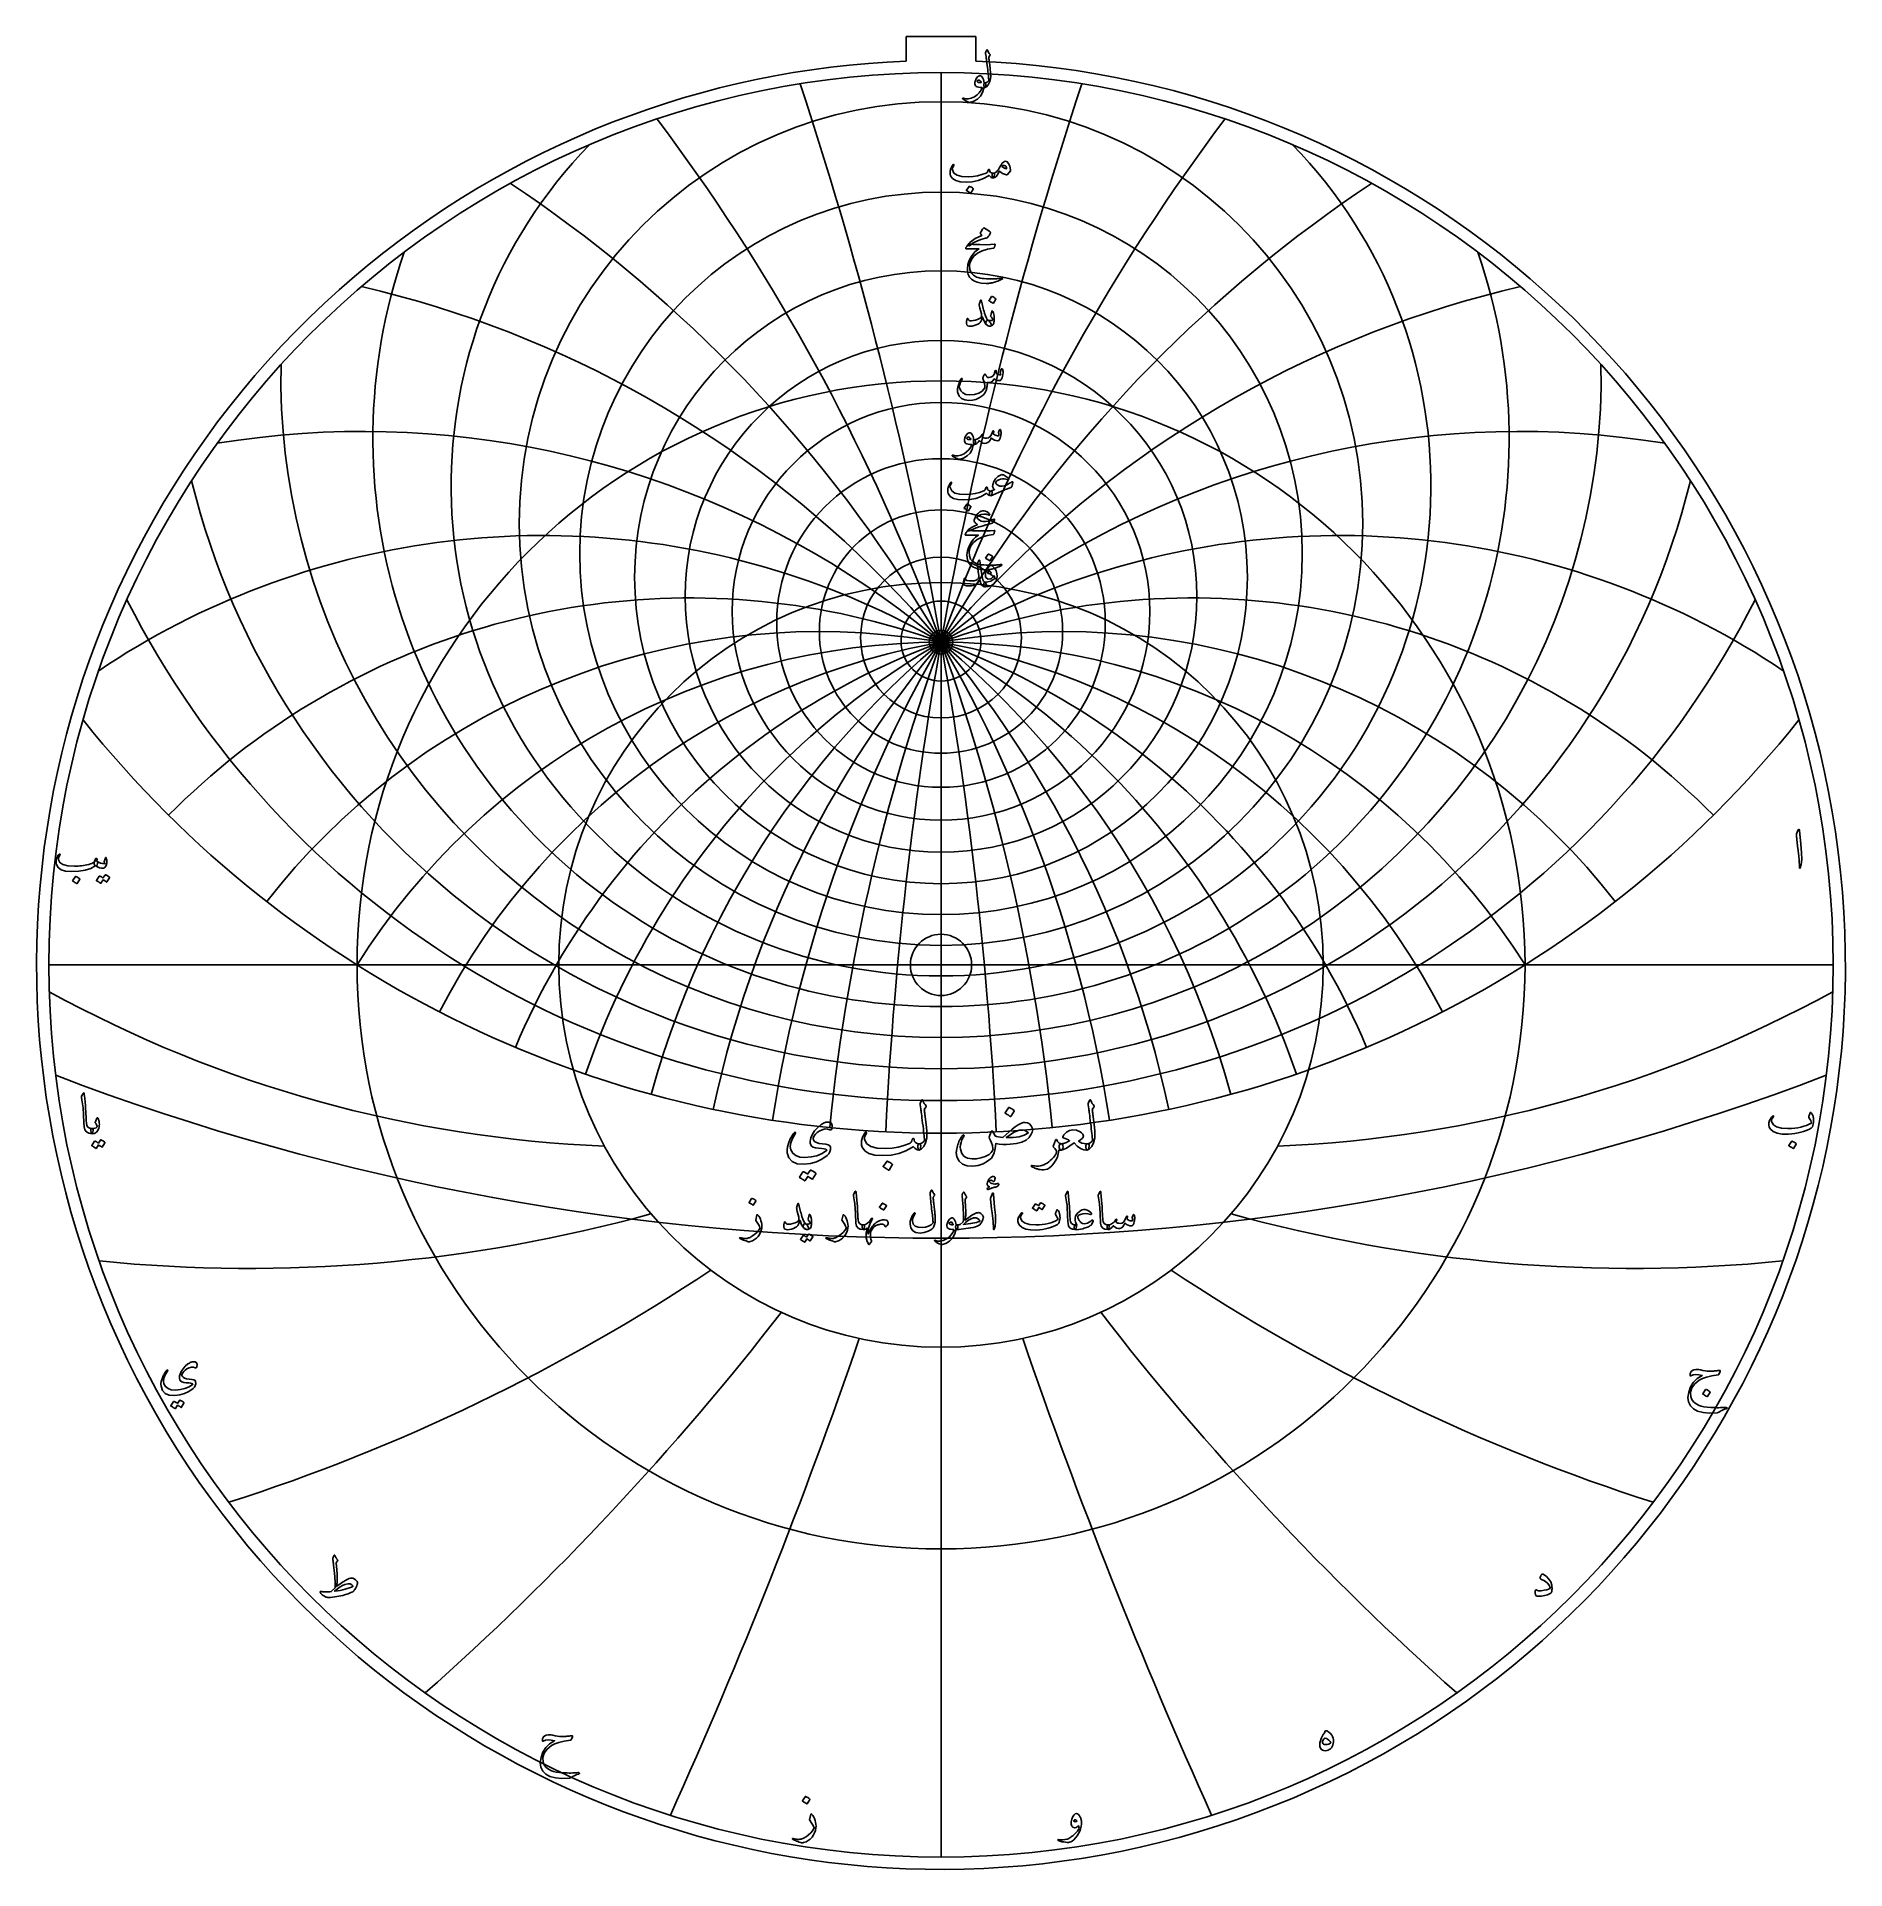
# Model space of a CAD drawing. Header units: millimetres. Extents: x -51 to 51, y -51 to 52.
import ezdxf

# ---------------------------------------------------------------- set-up
doc = ezdxf.new("R2010")
doc.units = ezdxf.units.MM
for name, color, linetype in [('CUT_INNER', 6, 'Continuous'), ('CUT_OUTER', 1, 'Continuous'), ('ENGRAVE', 7, 'Continuous'), ('ENGRAVE_FINE', 8, 'Continuous'), ('TEXT', 5, 'Continuous')]:
    doc.layers.add(name, color=color, linetype=linetype)

msp = doc.modelspace()

# ---------------------------------------------------------------- linework, layer by layer
at = {"layer": 'CUT_INNER'}
msp.add_circle((0, 0), 1.715, dxfattribs=at)
at = {"layer": 'CUT_OUTER'}
for points in [[(-1.9425, 51.9645), (1.9425, 51.9645), (1.9425, 50.595)], [(-1.9425, 50.595), (-1.9425, 51.9645)]]:
    msp.add_lwpolyline(points, dxfattribs=at)
for centre, radius, start, end in [((-0.0002, -0.0001), 50.6325, 130.429406, 87.801075), ((-0.0008, 0.0014), 50.6309, 92.197784, 130.429995)]:
    msp.add_arc(centre, radius, start, end, dxfattribs=at)
at = {"layer": 'ENGRAVE'}
for points in [[(0, -49.95), (0, 49.95)], [(-49.95, 0), (49.95, 0)], [(0, -49.95), (0, -21.4029)]]:
    msp.add_lwpolyline(points, dxfattribs=at)
for centre, radius in [((0, 0), 49.95), ((0, 24.7087), 23.6145), ((0, 23.0358), 20.2232), ((0, 21.6992), 17.1524), ((0, 20.6336), 14.3273), ((0, 0), 32.6967), ((0, 19.7924), 11.6907), ((0, 19.1419), 9.1975), ((0, 18.6579), 6.8111), ((0, 18.3233), 4.5004), ((0, 0), 21.4029), ((0, 18.1268), 2.2383), ((0, 18.062), 0.666)]:
    msp.add_circle(centre, radius, dxfattribs=at)
for centre, radius, start, end in [((0, 26.8097), 27.428, 135.873423, 44.126577), ((0, 29.4721), 31.8063, 160.858402, 19.141598), ((0, 32.895), 36.9579, 178.891677, 1.108323), ((0, 37.3876), 43.202, 193.775811, 346.224189), ((0, 43.4564), 51.0551, 206.791032, 333.208968), ((0, -20.5637), 38.6257, 32.166667, 147.833333), ((0, -20.5637), 38.6257, 32.166667, 147.833333), ((0, 51.9886), 61.4157, 218.550774, 321.449226), ((-16.083, 60.0226), 70.2172, 241.184088, 267.742869), ((16.083, 60.0226), 70.2172, 272.257131, 298.815912), ((-38.7121, 67.0514), 84.0452, 264.258008, 285.505033), ((38.7121, 67.0514), 84.0452, 254.494967, 275.741992), ((-72.8132, 72.8132), 108.0398, 287.750488, 303.685757), ((72.8132, 72.8132), 108.0398, 236.314243, 252.249512), ((-133.5269, 77.0918), 157.6124, 311.605628, 322.22914), ((133.5269, 77.0918), 157.6124, 217.77086, 228.394372), ((-297.5399, 79.7256), 309.7664, 335.730566, 341.042322), ((297.5399, 79.7256), 309.7664, 198.957678, 204.269434)]:
    msp.add_arc(centre, radius, start, end, dxfattribs=at)
at = {"layer": 'ENGRAVE_FINE'}
for centre, radius, start, end in [((-219.057, -20.5637), 222.4363, 2.889929, 18.311962), ((-219.057, -20.5637), 222.4363, 2.889929, 18.311962), ((219.057, -20.5637), 222.4363, 161.688038, 177.110071), ((219.057, -20.5637), 222.4363, 161.688038, 177.110071), ((-106.1231, -20.5637), 112.9339, 5.820664, 36.96961), ((-106.1231, -20.5637), 112.9339, 5.820664, 36.96961), ((106.1231, -20.5637), 112.9339, 143.03039, 174.179336), ((106.1231, -20.5637), 112.9339, 143.03039, 174.179336), ((-66.9016, -20.5637), 77.2513, 8.835236, 56.357944), ((-66.9016, -20.5637), 77.2513, 8.835236, 56.357944), ((66.9016, -20.5637), 77.2513, 123.642056, 171.164764), ((66.9016, -20.5637), 77.2513, 123.642056, 171.164764), ((-46.0323, -20.5637), 60.0909, 11.981377, 76.938059), ((-46.0323, -20.5637), 60.0909, 11.981377, 76.938059), ((46.0323, -20.5637), 60.0909, 103.061941, 168.018623), ((46.0323, -20.5637), 60.0909, 103.061941, 168.018623), ((-32.4108, -20.5637), 50.4222, 15.314528, 99.260733), ((-32.4108, -20.5637), 50.4222, 15.314528, 99.260733), ((32.4108, -20.5637), 50.4222, 80.739267, 164.685472), ((32.4108, -20.5637), 50.4222, 80.739267, 164.685472), ((-22.3005, -20.5637), 44.6011, 18.901788, 123.869617), ((-22.3005, -20.5637), 44.6011, 18.901788, 123.869617), ((22.3005, -20.5637), 44.6011, 56.130383, 161.098212), ((22.3005, -20.5637), 44.6011, 56.130383, 161.098212), ((-14.0586, -20.5637), 41.1046, 22.827364, 135.239825), ((-14.0586, -20.5637), 41.1046, 22.827364, 135.239825), ((14.0586, -20.5637), 41.1046, 44.760175, 157.172636), ((14.0586, -20.5637), 41.1046, 44.760175, 157.172636), ((-6.8107, -20.5637), 39.2215, 27.200412, 142.073893), ((-6.8107, -20.5637), 39.2215, 27.200412, 142.073893), ((6.8107, -20.5637), 39.2215, 37.926107, 152.799588), ((6.8107, -20.5637), 39.2215, 37.926107, 152.799588), ((0, 123.9122), 139.2169, 249.143175, 290.856825)]:
    msp.add_arc(centre, radius, start, end, dxfattribs=at)
at = {"layer": 'TEXT'}
for points in [[(2.4962, 51.0665), (2.5161, 51.1147), (2.5316, 51.1529), (2.5427, 51.1811), (2.5493, 51.1994), (2.5545, 51.211), (2.5611, 51.2193), (2.5693, 51.2243), (2.5789, 51.226), (2.5898, 51.2241), (2.5988, 51.2186), (2.606, 51.2094), (2.6114, 51.1964), (2.6359, 51.1331), (2.6653, 51.0761), (2.6994, 51.0253), (2.7384, 50.9808), (2.7493, 50.9666), (2.7524, 50.9505), (2.7478, 50.9326), (2.7354, 50.9129), (2.6704, 50.8213), (2.6749, 50.7803), (2.6793, 50.74), (2.6837, 50.7005), (2.6882, 50.6618), (2.6926, 50.6237), (2.697, 50.5864), (2.7015, 50.5499), (2.7059, 50.5141), (2.7467, 50.1825), (2.7716, 49.9233), (2.7807, 49.7364), (2.7738, 49.6219), (2.7181, 49.4142), (2.6453, 49.2608), (2.5556, 49.1617), (2.4489, 49.1168), (2.4459, 49.1168), (2.443, 49.1168), (2.44, 49.1168), (2.4371, 49.1168), (2.4195, 49.1334), (2.4083, 49.1715), (2.4033, 49.2309), (2.4046, 49.3118), (2.4074, 49.3417), (2.4157, 49.3635), (2.4295, 49.3771), (2.4489, 49.3827), (2.5239, 49.3976), (2.5863, 49.4248), (2.6361, 49.4641), (2.6734, 49.5156), (2.6709, 49.5775), (2.6664, 49.6478), (2.6598, 49.7266), (2.6512, 49.814), (2.6408, 49.9094), (2.6287, 50.0126), (2.615, 50.1236), (2.5995, 50.2423), (2.5853, 50.359), (2.5722, 50.4638), (2.5602, 50.5569), (2.5493, 50.6381), (2.5399, 50.7076), (2.5323, 50.7652), (2.5266, 50.8109), (2.5227, 50.8449), (2.4932, 51.0133), (2.4923, 51.0299), (2.4925, 51.0443), (2.4938, 51.0565), (2.4962, 51.0665)], [(2.3898, 49.0843), (2.3206, 48.8412), (2.2044, 48.6375), (2.0414, 48.4734), (1.8315, 48.3488), (1.8021, 48.3361), (1.7732, 48.3248), (1.7445, 48.3147), (1.7163, 48.3059), (1.6886, 48.2986), (1.6616, 48.293), (1.6354, 48.289), (1.6099, 48.2867), (1.5464, 48.2958), (1.4622, 48.3288), (1.3574, 48.3859), (1.2318, 48.4669), (1.2184, 48.4786), (1.2104, 48.4898), (1.208, 48.5007), (1.2112, 48.5112), (1.2182, 48.5194), (1.2274, 48.523), (1.2388, 48.5223), (1.2525, 48.5171), (1.383, 48.4749), (1.5295, 48.475), (1.6917, 48.5177), (1.8699, 48.6028), (2.0154, 48.7016), (2.1358, 48.8177), (2.231, 48.9512), (2.3012, 49.102), (2.3006, 49.1074), (2.299, 49.1116), (2.2962, 49.1148), (2.2923, 49.1168), (2.1906, 49.1227), (2.104, 49.1345), (2.0326, 49.1523), (1.9762, 49.1759), (1.9327, 49.2124), (1.9054, 49.263), (1.8943, 49.3277), (1.8994, 49.4063), (1.9011, 49.4167), (1.9031, 49.4273), (1.9055, 49.4382), (1.9083, 49.4491), (1.9114, 49.4605), (1.915, 49.4724), (1.9188, 49.4849), (1.9231, 49.4979), (1.9578, 49.5823), (1.9999, 49.6522), (2.0494, 49.7078), (2.1062, 49.749), (2.1644, 49.7715), (2.2177, 49.7711), (2.2663, 49.7479), (2.3101, 49.7017), (2.3483, 49.6375), (2.3773, 49.5629), (2.397, 49.4779), (2.4075, 49.3827), (2.4134, 49.3828), (2.419, 49.383), (2.4244, 49.3835), (2.4297, 49.3841), (2.435, 49.3848), (2.4404, 49.3853), (2.446, 49.3855), (2.4518, 49.3856), (2.4718, 49.3814), (2.4873, 49.3686), (2.4984, 49.3474), (2.505, 49.3177), (2.5078, 49.285), (2.5072, 49.252), (2.5034, 49.2185), (2.4962, 49.1848), (2.4867, 49.155), (2.4762, 49.1338), (2.4646, 49.1211), (2.4518, 49.1168), (2.3957, 49.1168), (2.3954, 49.1115), (2.3942, 49.1043), (2.3924, 49.0952), (2.3898, 49.0843)], [(2.248, 49.4152), (2.217, 49.4693), (2.183, 49.5075), (2.1461, 49.5298), (2.1062, 49.5363), (2.0824, 49.53), (2.0612, 49.52), (2.0425, 49.5064), (2.0265, 49.489), (2.0213, 49.4798), (2.0206, 49.4698), (2.0243, 49.4591), (2.0324, 49.4477), (2.0628, 49.4209), (2.107, 49.4026), (2.1648, 49.3928), (2.2362, 49.3915), (2.2436, 49.393), (2.248, 49.3974), (2.2495, 49.4048), (2.248, 49.4152)], [(0.6735, 44.803), (0.684, 44.8144), (0.6949, 44.8192), (0.7062, 44.8174), (0.7178, 44.8089), (0.7267, 44.7978), (0.7296, 44.7852), (0.7267, 44.7712), (0.7178, 44.7557), (0.6728, 44.6859), (0.644, 44.6213), (0.6314, 44.5618), (0.6351, 44.5076), (0.7276, 44.3292), (0.9076, 44.2048), (1.1752, 44.1342), (1.5302, 44.1176), (1.7937, 44.137), (2.0464, 44.1774), (2.2885, 44.2389), (2.5198, 44.3215), (2.5606, 44.3456), (2.5944, 44.3828), (2.6211, 44.4328), (2.6409, 44.4957), (2.6476, 44.5137), (2.6586, 44.526), (2.6741, 44.5329), (2.6941, 44.5341), (2.7083, 44.5281), (2.7184, 44.5157), (2.7245, 44.497), (2.7266, 44.4721), (2.7404, 44.4104), (2.779, 44.3643), (2.8423, 44.3336), (2.9304, 44.3185), (2.9622, 44.3115), (2.9836, 44.2934), (2.9947, 44.2642), (2.9954, 44.224), (2.9847, 44.149), (2.9703, 44.0955), (2.9522, 44.0633), (2.9304, 44.0526), (2.8656, 44.0611), (2.8041, 44.0866), (2.746, 44.1291), (2.6911, 44.1885), (2.6865, 44.1909), (2.6786, 44.1893), (2.6673, 44.1835), (2.6527, 44.1738), (2.3773, 44.0187), (2.0767, 43.9079), (1.751, 43.8414), (1.4002, 43.8193), (1.076, 43.8414), (0.8242, 43.9079), (0.6447, 44.0187), (0.5376, 44.1738), (0.5133, 44.2603), (0.5051, 44.3488), (0.5133, 44.4391), (0.5376, 44.5312), (0.5705, 44.6169), (0.6041, 44.6907), (0.6384, 44.7527), (0.6735, 44.803)], [(3.6157, 44.992), (3.7082, 44.9592), (3.7849, 44.8665), (3.8456, 44.714), (3.8905, 44.5017), (3.8921, 44.4863), (3.8912, 44.4729), (3.8877, 44.4612), (3.8816, 44.4514), (3.7191, 44.2476), (3.7079, 44.2352), (3.6948, 44.2277), (3.6798, 44.2249), (3.663, 44.2269), (3.5526, 44.2646), (3.4488, 44.3126), (3.3517, 44.3709), (3.2613, 44.4396), (3.1883, 44.2703), (3.1084, 44.1494), (3.0214, 44.0768), (2.9274, 44.0526), (2.9169, 44.0565), (2.906, 44.0681), (2.8948, 44.0875), (2.8831, 44.1147), (2.8652, 44.1819), (2.8588, 44.2358), (2.8637, 44.2764), (2.8802, 44.3037), (2.8898, 44.3102), (2.9009, 44.3148), (2.9134, 44.3176), (2.9274, 44.3185), (2.9947, 44.33), (3.0604, 44.3613), (3.1246, 44.4127), (3.1874, 44.4839), (3.2149, 44.5253), (3.2561, 44.5932), (3.3109, 44.6878), (3.3794, 44.8089), (3.433, 44.889), (3.4902, 44.9462), (3.5511, 44.9806), (3.6157, 44.992)], [(3.403, 44.7025), (3.4584, 44.6564), (3.5212, 44.6183), (3.5914, 44.5884), (3.6689, 44.5666), (3.6647, 44.6248), (3.649, 44.6722), (3.6218, 44.709), (3.5832, 44.735), (3.5387, 44.7485), (3.4939, 44.7476), (3.4486, 44.7323), (3.403, 44.7025)], [(1.5686, 43.577), (1.5723, 43.5807), (1.5775, 43.5829), (1.5841, 43.5837), (1.5922, 43.5829), (1.6496, 43.5597), (1.7037, 43.5313), (1.7545, 43.4977), (1.802, 43.4589), (1.8066, 43.453), (1.8086, 43.4471), (1.8081, 43.4412), (1.8049, 43.4352), (1.6661, 43.2107), (1.6609, 43.2054), (1.6543, 43.2041), (1.6461, 43.2069), (1.6365, 43.2137), (1.6282, 43.2196), (1.6151, 43.2285), (1.5972, 43.2403), (1.5745, 43.2551), (1.5466, 43.2728), (1.5132, 43.2935), (1.4742, 43.3171), (1.4298, 43.3437), (1.4238, 43.3481), (1.4209, 43.3525), (1.4209, 43.357), (1.4238, 43.3614)], [(2.4932, 40.6762), (2.2351, 40.6088), (2.0073, 40.5218), (1.8097, 40.4153), (1.6424, 40.2892), (1.6168, 40.2698), (1.593, 40.2589), (1.571, 40.2565), (1.5509, 40.2626), (1.5274, 40.2905), (1.5309, 40.3298), (1.5614, 40.3806), (1.6188, 40.4428), (1.7545, 40.5554), (1.9105, 40.657), (2.0868, 40.7474), (2.2835, 40.8268), (2.2273, 40.9095), (2.2168, 40.9302), (2.2118, 40.9509), (2.2124, 40.9716), (2.2185, 40.9922), (2.2582, 41.0711), (2.2945, 41.1363), (2.3276, 41.1878), (2.3573, 41.2256), (2.3763, 41.2435), (2.395, 41.2529), (2.4133, 41.2539), (2.4312, 41.2463), (2.5351, 41.1876), (2.6224, 41.1326), (2.6932, 41.0812), (2.7473, 41.0336), (2.7578, 41.0183), (2.7628, 40.9989), (2.7622, 40.9754), (2.7561, 40.9479), (2.7371, 40.9049), (2.7066, 40.8527), (2.6647, 40.7912), (2.6114, 40.7205), (2.5973, 40.71), (2.573, 40.6991), (2.5383, 40.6878), (2.4932, 40.6762)], [(1.7961, 40.3335), (2.1751, 40.3202), (2.5028, 40.3187), (2.7792, 40.3291), (3.0043, 40.3512), (3.0112, 40.3521), (3.0172, 40.3516), (3.0223, 40.3498), (3.0264, 40.3468), (3.0295, 40.3426), (3.0312, 40.3376), (3.0317, 40.3316), (3.0308, 40.3246), (3.025, 40.2977), (3.0194, 40.2729), (3.0139, 40.2504), (3.0087, 40.2301), (3.0036, 40.212), (2.9987, 40.1961), (2.994, 40.1825), (2.9895, 40.171), (2.9799, 40.1527), (2.9688, 40.1393), (2.9562, 40.1306), (2.9422, 40.1267), (2.601, 40.0649), (2.3041, 39.9679), (2.0516, 39.8359), (1.8433, 39.6688), (1.7381, 39.5487), (1.6616, 39.4214), (1.614, 39.2872), (1.5952, 39.146), (1.6133, 38.9242), (1.6853, 38.7435), (1.8112, 38.6037), (1.991, 38.505), (2.0843, 38.475), (2.1867, 38.4503), (2.2984, 38.4307), (2.4194, 38.4163), (2.5493, 38.4069), (2.6882, 38.4023), (2.8359, 38.4025), (2.9924, 38.4075), (3.0481, 38.4106), (3.1028, 38.4141), (3.1567, 38.418), (3.2096, 38.4222), (3.2612, 38.4269), (3.3111, 38.4318), (3.3594, 38.4372), (3.406, 38.4429), (3.4202, 38.4437), (3.4304, 38.44), (3.4365, 38.4318), (3.4385, 38.4193), (3.4374, 38.4047), (3.4341, 38.3934), (3.4285, 38.3855), (3.4208, 38.3809), (3.3373, 38.3456), (3.2583, 38.3137), (3.1837, 38.2851), (3.1136, 38.2598), (3.048, 38.2376), (2.9873, 38.2184), (2.9313, 38.2022), (2.8802, 38.1889), (2.8321, 38.1791), (2.7853, 38.1704), (2.7398, 38.1628), (2.6956, 38.1564), (2.6524, 38.1514), (2.6103, 38.1483), (2.569, 38.147), (2.5287, 38.1475), (2.2532, 38.1689), (2.0235, 38.2155), (1.8396, 38.2871), (1.7015, 38.3838), (1.6002, 38.5048), (1.5295, 38.646), (1.4894, 38.8076), (1.48, 38.9894), (1.509, 39.215), (1.5782, 39.434), (1.6877, 39.6463), (1.8374, 39.852), (1.8959, 39.9142), (1.9622, 39.9738), (2.0363, 40.0309), (2.118, 40.0854), (1.4032, 40.0913), (1.386, 40.0987), (1.3788, 40.1119), (1.3816, 40.1311), (1.3943, 40.1563), (1.4183, 40.1928), (1.4401, 40.2257), (1.4597, 40.2548), (1.477, 40.2803), (1.4922, 40.3019), (1.5051, 40.3195), (1.5158, 40.3329), (1.5243, 40.3424), (1.5435, 40.344), (1.5952, 40.3431), (1.6794, 40.3396), (1.7961, 40.3335)], [(2.2643, 37.1547), (2.2813, 37.0773), (2.2997, 36.9985), (2.3197, 36.9185), (2.3411, 36.8372), (2.364, 36.7542), (2.3883, 36.6692), (2.4142, 36.5821), (2.4415, 36.493), (2.4967, 36.3328), (2.5471, 36.2124), (2.5927, 36.1319), (2.6335, 36.0913), (2.6692, 36.0671), (2.7052, 36.0329), (2.7415, 35.9888), (2.7783, 35.9347), (2.813, 35.8677), (2.8226, 35.8173), (2.8071, 35.7835), (2.7665, 35.7663), (2.6352, 35.7796), (2.5191, 35.8668), (2.4181, 36.0278), (2.3322, 36.2626), (2.3304, 36.2665), (2.3278, 36.2693), (2.3245, 36.2709), (2.3204, 36.2715), (2.3174, 36.2709), (2.3145, 36.2693), (2.3115, 36.2665), (2.3086, 36.2626), (2.3003, 36.2246), (2.2901, 36.1843), (2.2781, 36.1419), (2.2643, 36.0972), (2.2491, 36.0549), (2.2332, 36.0197), (2.2166, 35.9914), (2.1993, 35.9702), (2.1369, 35.9157), (2.059, 35.8675), (1.9655, 35.8256), (1.8566, 35.79), (1.7458, 35.7636), (1.6498, 35.7523), (1.5686, 35.7562), (1.5021, 35.7752), (1.4453, 35.8228), (1.4194, 35.9067), (1.4246, 36.0267), (1.4608, 36.1829), (1.4643, 36.188), (1.4689, 36.1917), (1.4746, 36.1939), (1.4814, 36.1947), (1.4896, 36.1938), (1.4962, 36.191), (1.5014, 36.1864), (1.5051, 36.1799), (1.5191, 36.1472), (1.5346, 36.1201), (1.5516, 36.0985), (1.5701, 36.0824), (1.6277, 36.061), (1.706, 36.0558), (1.8049, 36.0669), (1.9246, 36.0942), (2.0521, 36.1352), (2.1513, 36.1814), (2.222, 36.2327), (2.2643, 36.2892), (2.2713, 36.3464), (2.2598, 36.4443), (2.2299, 36.5828), (2.1816, 36.7619), (2.1583, 36.8562), (2.1446, 36.9324), (2.1406, 36.9906), (2.1461, 37.0307), (2.2022, 37.1902), (2.2083, 37.207), (2.2148, 37.219), (2.2216, 37.2262), (2.2288, 37.2286), (2.2377, 37.224), (2.2465, 37.2101), (2.2554, 37.187), (2.2643, 37.1547)], [(2.8344, 37.4088), (2.8381, 37.4125), (2.8433, 37.4147), (2.8499, 37.4154), (2.858, 37.4147), (2.9154, 37.3914), (2.9695, 37.363), (3.0203, 37.3294), (3.0678, 37.2906), (3.0724, 37.2847), (3.0744, 37.2788), (3.0739, 37.2729), (3.0707, 37.267), (2.9319, 37.0425), (2.9267, 37.0371), (2.9201, 37.0358), (2.9119, 37.0386), (2.9023, 37.0454), (2.894, 37.0513), (2.8809, 37.0602), (2.863, 37.072), (2.8403, 37.0868), (2.8124, 37.1045), (2.779, 37.1252), (2.74, 37.1488), (2.6956, 37.1754), (2.6896, 37.1798), (2.6867, 37.1843), (2.6867, 37.1887), (2.6896, 37.1931)], [(2.861, 36.2006), (2.8436, 36.2296), (2.827, 36.2545), (2.8111, 36.2754), (2.796, 36.2922), (2.7851, 36.3066), (2.779, 36.3232), (2.7777, 36.342), (2.7812, 36.3631), (2.8433, 36.5876), (2.8519, 36.6071), (2.8632, 36.6127), (2.877, 36.6042), (2.8935, 36.5817), (2.9182, 36.5338), (2.9393, 36.4761), (2.9566, 36.4083), (2.9703, 36.3306), (2.9782, 36.256), (2.9814, 36.1829), (2.9797, 36.1112), (2.9732, 36.0411), (2.9627, 35.98), (2.9489, 35.9266), (2.9317, 35.881), (2.9112, 35.8431), (2.8859, 35.8151), (2.8514, 35.7929), (2.8076, 35.7767), (2.7546, 35.7663), (2.7004, 35.7643), (2.6498, 35.773), (2.6029, 35.7924), (2.5597, 35.8225), (2.5263, 35.8607), (2.5087, 35.9044), (2.5071, 35.9537), (2.5213, 36.0086), (2.544, 36.0534), (2.5707, 36.0817), (2.6016, 36.0933), (2.6365, 36.0883), (2.717, 36.0689), (2.7871, 36.0669), (2.8469, 36.0822), (2.8964, 36.1149), (2.8975, 36.1236), (2.892, 36.1408), (2.8798, 36.1664), (2.861, 36.2006)], [(3.3706, 33.3491), (3.3757, 33.362), (3.3824, 33.3712), (3.3905, 33.3768), (3.4001, 33.3786), (3.4125, 33.3771), (3.423, 33.3727), (3.4317, 33.3653), (3.4385, 33.355), (3.4553, 33.318), (3.4673, 33.2723), (3.4745, 33.2176), (3.4769, 33.1541), (3.4704, 33.0503), (3.451, 32.9517), (3.4187, 32.8583), (3.3735, 32.7701), (3.358, 32.7488), (3.341, 32.7324), (3.3225, 32.7208), (3.3026, 32.7139), (3.2304, 32.7093), (3.1527, 32.7221), (3.0694, 32.7522), (2.9806, 32.7996), (2.9058, 32.6971), (2.8174, 32.629), (2.7153, 32.5952), (2.5995, 32.5958), (2.5958, 32.5335), (2.5903, 32.4736), (2.5832, 32.4161), (2.5744, 32.3609), (2.564, 32.3079), (2.5519, 32.2564), (2.5382, 32.2067), (2.5227, 32.1586), (2.4869, 32.0718), (2.4386, 31.9917), (2.3776, 31.9182), (2.3041, 31.8514), (2.1323, 31.7369), (1.9504, 31.6564), (1.7586, 31.6099), (1.5568, 31.5973), (1.3295, 31.6282), (1.1499, 31.7088), (1.0178, 31.8394), (0.9335, 32.0198), (0.922, 32.0847), (0.9202, 32.1615), (0.9279, 32.2502), (0.9453, 32.3506), (0.9732, 32.4606), (1.0125, 32.5751), (1.0633, 32.694), (1.1255, 32.8173), (1.1305, 32.8251), (1.1366, 32.8306), (1.1438, 32.834), (1.1521, 32.8351), (1.1604, 32.8343), (1.1676, 32.8321), (1.1737, 32.8284), (1.1787, 32.8232), (1.182, 32.8157), (1.1831, 32.8077), (1.182, 32.7994), (1.1787, 32.7908), (1.0996, 32.6266), (1.0487, 32.4917), (1.0258, 32.3859), (1.031, 32.3092), (1.1055, 32.1403), (1.223, 32.0175), (1.3832, 31.9409), (1.5863, 31.9105), (1.8703, 31.9285), (2.1107, 32.0005), (2.3075, 32.1265), (2.4607, 32.3063), (2.4602, 32.4248), (2.4408, 32.55), (2.4026, 32.6818), (2.3455, 32.8203), (2.3383, 32.8343), (2.3344, 32.8469), (2.3339, 32.858), (2.3366, 32.8676), (2.3525, 32.9005), (2.3677, 32.9314), (2.3821, 32.9603), (2.3957, 32.9872), (2.4086, 33.0117), (2.4208, 33.0334), (2.4323, 33.0523), (2.443, 33.0684), (2.4491, 33.0753), (2.4555, 33.078), (2.4624, 33.0767), (2.4696, 33.0714), (2.4733, 33.0673), (2.4784, 33.061), (2.4851, 33.0526), (2.4932, 33.0418), (2.5024, 33.0289), (2.5124, 33.0138), (2.5231, 32.9964), (2.5346, 32.9769), (2.5578, 32.9392), (2.5774, 32.9119), (2.5933, 32.8949), (2.6055, 32.8882), (2.6823, 32.8818), (2.7591, 32.8949), (2.8359, 32.9276), (2.9127, 32.9798), (2.9406, 33.0145), (2.9681, 33.0714), (2.9952, 33.1504), (3.022, 33.2516), (3.0246, 33.2612), (3.0294, 33.2693), (3.0364, 33.276), (3.0456, 33.2811), (3.0543, 33.2844), (3.0626, 33.2856), (3.0705, 33.2844), (3.0781, 33.2811), (3.0894, 33.2627), (3.0936, 33.2279), (3.0908, 33.177), (3.0811, 33.1098), (3.1407, 33.0732), (3.2044, 33.0492), (3.2721, 33.0378), (3.344, 33.0389), (3.343, 33.0605), (3.3403, 33.078), (3.3357, 33.0915), (3.3292, 33.1009), (3.3218, 33.1098), (3.3174, 33.1187), (3.3159, 33.1275), (3.3174, 33.1364)], [(1.8093, 29.1006), (1.7401, 28.8575), (1.624, 28.6538), (1.461, 28.4897), (1.251, 28.3651), (1.2217, 28.3524), (1.1927, 28.3411), (1.1641, 28.331), (1.1358, 28.3222), (1.1081, 28.3149), (1.0812, 28.3093), (1.055, 28.3053), (1.0295, 28.303), (0.966, 28.3121), (0.8818, 28.3451), (0.7769, 28.4022), (0.6514, 28.4832), (0.6379, 28.4949), (0.6299, 28.5061), (0.6275, 28.517), (0.6307, 28.5275), (0.6377, 28.5357), (0.6469, 28.5393), (0.6584, 28.5386), (0.672, 28.5334), (0.8026, 28.4912), (0.949, 28.4913), (1.1113, 28.534), (1.2894, 28.6191), (1.4349, 28.7179), (1.5553, 28.834), (1.6506, 28.9675), (1.7207, 29.1183), (1.7202, 29.1237), (1.7185, 29.1279), (1.7157, 29.1311), (1.7119, 29.1331), (1.6101, 29.139), (1.5235, 29.1508), (1.4521, 29.1686), (1.3958, 29.1922), (1.3522, 29.2287), (1.3249, 29.2793), (1.3138, 29.344), (1.319, 29.4226), (1.3206, 29.433), (1.3227, 29.4437), (1.3251, 29.4545), (1.3278, 29.4654), (1.331, 29.4768), (1.3345, 29.4887), (1.3384, 29.5012), (1.3426, 29.5142), (1.3773, 29.5986), (1.4194, 29.6685), (1.4689, 29.7241), (1.5258, 29.7653), (1.5839, 29.7878), (1.6373, 29.7874), (1.6858, 29.7642), (1.7296, 29.718), (1.7678, 29.6538), (1.7968, 29.5792), (1.8165, 29.4942), (1.8271, 29.399), (1.8329, 29.3991), (1.8385, 29.3993), (1.844, 29.3998), (1.8492, 29.4004), (1.8545, 29.4011), (1.8599, 29.4016), (1.8656, 29.4018), (1.8714, 29.4019), (1.8913, 29.3977), (1.9068, 29.3849), (1.9179, 29.3637), (1.9246, 29.334), (1.9273, 29.3013), (1.9268, 29.2683), (1.9229, 29.2348), (1.9157, 29.2011), (1.9063, 29.1713), (1.8958, 29.1501), (1.8841, 29.1374), (1.8714, 29.1331), (1.8153, 29.1331), (1.8149, 29.1278), (1.8138, 29.1206), (1.8119, 29.1115), (1.8093, 29.1006)], [(3.3011, 29.975), (3.3076, 29.9794), (3.3152, 29.978), (3.3238, 29.9706), (3.3336, 29.9573), (3.3441, 29.9348), (3.3521, 29.9026), (3.3574, 29.8609), (3.3602, 29.8096), (3.3611, 29.7512), (3.358, 29.6944), (3.3508, 29.639), (3.3395, 29.5851), (3.3067, 29.4802), (3.2701, 29.4049), (3.2299, 29.3591), (3.1859, 29.3428), (3.082, 29.3489), (2.9858, 29.3761), (2.8974, 29.4243), (2.8167, 29.4935), (2.7613, 29.3844), (2.6956, 29.2993), (2.6195, 29.2382), (2.5331, 29.2011), (2.4424, 29.1929), (2.3507, 29.2158), (2.2578, 29.2697), (2.1638, 29.3547), (2.0878, 29.2577), (2.0132, 29.1885), (1.9401, 29.147), (1.8684, 29.1331), (1.854, 29.1412), (1.8404, 29.1656), (1.8274, 29.2062), (1.8153, 29.2631), (1.8108, 29.3192), (1.8182, 29.3606), (1.8374, 29.3872), (1.8684, 29.399), (2.0047, 29.4298), (2.1239, 29.4898), (2.2262, 29.579), (2.3115, 29.6973), (2.3161, 29.7038), (2.3211, 29.7084), (2.3265, 29.7112), (2.3322, 29.7121), (2.3392, 29.7114), (2.3455, 29.7091), (2.351, 29.7055), (2.3558, 29.7003), (2.3586, 29.6844), (2.3521, 29.6574), (2.3365, 29.6194), (2.3115, 29.5703), (2.3442, 29.5325), (2.395, 29.5046), (2.4638, 29.4867), (2.5508, 29.4787), (2.6592, 29.5014), (2.7539, 29.5755), (2.8349, 29.7008), (2.9023, 29.8775), (2.9057, 29.8866), (2.9097, 29.893), (2.9145, 29.8969), (2.9201, 29.8982), (2.9284, 29.8975), (2.9356, 29.8952), (2.9417, 29.8916), (2.9466, 29.8864), (2.9503, 29.879), (2.9526, 29.8716), (2.9533, 29.8642), (2.9526, 29.8568), (2.923, 29.7328), (2.9575, 29.7021), (2.9991, 29.6752), (3.0476, 29.6519), (3.1032, 29.6323), (3.1573, 29.6196), (3.1985, 29.6168), (3.2267, 29.624), (3.2421, 29.6412), (3.247, 29.6674), (3.2443, 29.7047), (3.2337, 29.7531), (3.2155, 29.8125), (3.2186, 29.8293), (3.2339, 29.862), (3.2614, 29.9106), (3.3011, 29.975)], [(1.6676, 29.4315), (1.6365, 29.4856), (1.6026, 29.5238), (1.5656, 29.5461), (1.5258, 29.5526), (1.5019, 29.5463), (1.4807, 29.5363), (1.4621, 29.5227), (1.446, 29.5053), (1.4408, 29.4961), (1.4401, 29.4861), (1.4438, 29.4754), (1.4519, 29.464), (1.4824, 29.4372), (1.5265, 29.4189), (1.5843, 29.4091), (1.6557, 29.4078), (1.6631, 29.4093), (1.6676, 29.4137), (1.669, 29.4211), (1.6676, 29.4315)], [(0.5435, 27.013), (0.5541, 27.0244), (0.565, 27.0292), (0.5762, 27.0274), (0.5879, 27.0189), (0.5967, 27.0078), (0.5997, 26.9952), (0.5967, 26.9812), (0.5879, 26.9657), (0.5428, 26.8959), (0.514, 26.8313), (0.5014, 26.7718), (0.5051, 26.7176), (0.5976, 26.5392), (0.7776, 26.4148), (1.0452, 26.3443), (1.4002, 26.3276), (1.6637, 26.347), (1.9164, 26.3875), (2.1585, 26.4489), (2.3898, 26.5315), (2.4306, 26.5557), (2.4644, 26.5928), (2.4912, 26.6428), (2.5109, 26.7058), (2.5176, 26.7237), (2.5287, 26.736), (2.5442, 26.7429), (2.5641, 26.7442), (2.5783, 26.7381), (2.5885, 26.7257), (2.5946, 26.707), (2.5966, 26.6821), (2.6104, 26.6205), (2.649, 26.5743), (2.7124, 26.5436), (2.8004, 26.5285), (2.8322, 26.5215), (2.8536, 26.5034), (2.8647, 26.4742), (2.8654, 26.434), (2.8547, 26.359), (2.8403, 26.3055), (2.8222, 26.2734), (2.8004, 26.2626), (2.7356, 26.2711), (2.6741, 26.2966), (2.616, 26.3391), (2.5611, 26.3985), (2.5565, 26.4009), (2.5486, 26.3993), (2.5373, 26.3935), (2.5227, 26.3838), (2.2473, 26.2287), (1.9467, 26.1179), (1.621, 26.0514), (1.2702, 26.0293), (0.946, 26.0514), (0.6942, 26.1179), (0.5147, 26.2287), (0.4077, 26.3838), (0.3833, 26.4704), (0.3752, 26.5588), (0.3833, 26.6491), (0.4077, 26.7412), (0.4405, 26.8269), (0.4741, 26.9007), (0.5085, 26.9628), (0.5435, 27.013)], [(4.0204, 27.0041), (3.9614, 26.7678), (3.9547, 26.7563), (3.9436, 26.7456), (3.9281, 26.7357), (3.9082, 26.7264), (3.864, 26.7108), (3.817, 26.6936), (3.7672, 26.6746), (3.7147, 26.6541), (3.6594, 26.632), (3.6013, 26.6086), (3.5405, 26.584), (3.4769, 26.5581), (2.7975, 26.2626), (2.7665, 26.2695), (2.7413, 26.29), (2.7221, 26.3241), (2.7088, 26.3719), (2.7066, 26.4227), (2.7207, 26.4657), (2.7509, 26.501), (2.7975, 26.5285), (2.8033, 26.5312), (2.8148, 26.5363), (2.8321, 26.5437), (2.8551, 26.5536), (2.8836, 26.5657), (2.9175, 26.5798), (2.9567, 26.596), (3.0013, 26.6142), (2.9439, 26.6731), (2.9075, 26.7375), (2.8922, 26.8075), (2.8979, 26.883), (2.9548, 27.0626), (3.0515, 27.2146), (3.1881, 27.3388), (3.3646, 27.4354), (3.4032, 27.4444), (3.4481, 27.442), (3.4992, 27.4282), (3.5567, 27.4029), (3.6163, 27.3684), (3.6711, 27.3298), (3.7212, 27.2871), (3.7664, 27.2404), (3.7791, 27.2233), (3.7849, 27.2072), (3.7836, 27.1922), (3.7753, 27.1784), (3.7627, 27.1677), (3.7487, 27.1621), (3.7332, 27.1618), (3.7162, 27.1666), (3.6277, 27.1945), (3.5338, 27.2072), (3.4342, 27.2048), (3.3292, 27.1873), (3.2341, 27.1588), (3.1586, 27.1208), (3.1027, 27.0732), (3.0663, 27.0159), (3.0626, 26.9904), (3.0722, 26.9613), (3.0951, 26.9284), (3.1313, 26.8919), (3.1726, 26.8586), (3.214, 26.8328), (3.2553, 26.8143), (3.2967, 26.8032), (3.4206, 26.8001), (3.553, 26.8261), (3.6938, 26.8813), (3.8432, 26.9657), (3.8593, 26.9759), (3.875, 26.9856), (3.8903, 26.9951), (3.9052, 27.0041), (3.9196, 27.0126), (3.9333, 27.0204), (3.9462, 27.0274), (3.9584, 27.0336), (3.9922, 27.0495), (4.0138, 27.0499), (4.0232, 27.0348), (4.0204, 27.0041)], [(1.4386, 25.787), (1.4423, 25.7907), (1.4475, 25.793), (1.4541, 25.7937), (1.4622, 25.793), (1.5197, 25.7697), (1.5738, 25.7413), (1.6245, 25.7077), (1.672, 25.6689), (1.6766, 25.663), (1.6786, 25.6571), (1.6781, 25.6512), (1.6749, 25.6453), (1.5361, 25.4207), (1.5309, 25.4154), (1.5243, 25.4141), (1.5162, 25.4169), (1.5066, 25.4237), (1.4982, 25.4296), (1.4851, 25.4385), (1.4672, 25.4503), (1.4445, 25.4651), (1.4166, 25.4828), (1.3832, 25.5035), (1.3443, 25.5271), (1.2998, 25.5537), (1.2939, 25.5581), (1.2909, 25.5625), (1.2909, 25.567), (1.2939, 25.5714)], [(2.9969, 24.9526), (2.9993, 24.9317), (2.9858, 24.8928), (2.9564, 24.8357), (2.9112, 24.7606), (2.9016, 24.7484), (2.8905, 24.7384), (2.878, 24.7307), (2.8639, 24.7251), (2.6749, 24.6731), (2.5065, 24.6262), (2.3588, 24.5844), (2.2318, 24.5479), (2.1254, 24.5167), (2.0398, 24.491), (1.9748, 24.4709), (1.9305, 24.4563), (1.573, 24.2968), (1.5479, 24.2949), (1.5287, 24.2983), (1.5154, 24.3068), (1.508, 24.3204), (1.5078, 24.3254), (1.5102, 24.3315), (1.5152, 24.3387), (1.5228, 24.347), (1.5955, 24.4153), (1.7045, 24.4873), (1.8496, 24.563), (2.0309, 24.6424), (1.9816, 24.6845), (1.9401, 24.7251), (1.9063, 24.7643), (1.8802, 24.8019), (1.8642, 24.8431), (1.8603, 24.8928), (1.8686, 24.9509), (1.8891, 25.0176), (1.9223, 25.087), (1.9689, 25.1564), (2.0287, 25.2258), (2.1018, 25.2952), (2.1814, 25.3552), (2.2576, 25.3964), (2.3305, 25.4188), (2.4002, 25.4223), (2.4945, 25.4033), (2.5796, 25.3639), (2.6555, 25.3043), (2.7221, 25.2243), (2.728, 25.2144), (2.731, 25.2051), (2.731, 25.1967), (2.728, 25.1889), (2.7216, 25.1817), (2.714, 25.1778), (2.7053, 25.1773), (2.6956, 25.18), (2.6521, 25.1939), (2.6103, 25.2059), (2.5701, 25.216), (2.5316, 25.2243), (2.495, 25.2306), (2.4603, 25.2347), (2.4278, 25.2365), (2.3972, 25.2362), (2.27, 25.2212), (2.1631, 25.1852), (2.0765, 25.1282), (2.0102, 25.0501), (2.0807, 24.9572), (2.1594, 24.8883), (2.2462, 24.8435), (2.3411, 24.8226), (2.4823, 24.8211), (2.6343, 24.8433), (2.7969, 24.8891), (2.9703, 24.9585), (2.9775, 24.9603), (2.9843, 24.96), (2.9908, 24.9574), (2.9969, 24.9526)], [(1.7709, 24.3056), (2.15, 24.2924), (2.4777, 24.2909), (2.7541, 24.3012), (2.9791, 24.3234), (2.9861, 24.3242), (2.9921, 24.3237), (2.9971, 24.322), (3.0013, 24.3189), (3.0043, 24.3148), (3.0061, 24.3097), (3.0066, 24.3037), (3.0057, 24.2968), (2.9999, 24.2698), (2.9943, 24.2451), (2.9888, 24.2226), (2.9836, 24.2023), (2.9785, 24.1842), (2.9736, 24.1683), (2.9689, 24.1546), (2.9644, 24.1432), (2.9548, 24.1249), (2.9437, 24.1114), (2.9311, 24.1027), (2.9171, 24.0989), (2.5759, 24.037), (2.279, 23.9401), (2.0265, 23.8081), (1.8182, 23.641), (1.713, 23.5208), (1.6365, 23.3936), (1.5889, 23.2594), (1.5701, 23.1181), (1.5882, 22.8964), (1.6602, 22.7156), (1.7861, 22.5759), (1.9659, 22.4771), (2.0591, 22.4472), (2.1616, 22.4224), (2.2733, 22.4029), (2.3942, 22.3885), (2.5242, 22.3791), (2.6631, 22.3744), (2.8108, 22.3746), (2.9673, 22.3796), (3.023, 22.3828), (3.0777, 22.3863), (3.1316, 22.3901), (3.1844, 22.3944), (3.2361, 22.399), (3.286, 22.404), (3.3343, 22.4093), (3.3809, 22.4151), (3.3951, 22.4158), (3.4053, 22.4121), (3.4114, 22.404), (3.4134, 22.3914), (3.4123, 22.3768), (3.409, 22.3656), (3.4034, 22.3576), (3.3957, 22.353), (3.3122, 22.3178), (3.2332, 22.2858), (3.1586, 22.2572), (3.0884, 22.2319), (3.0229, 22.2098), (2.9622, 22.1906), (2.9062, 22.1743), (2.8551, 22.161), (2.807, 22.1512), (2.7602, 22.1426), (2.7147, 22.135), (2.6704, 22.1285), (2.6273, 22.1235), (2.5851, 22.1204), (2.5439, 22.1191), (2.5035, 22.1197), (2.2281, 22.1411), (1.9984, 22.1876), (1.8145, 22.2592), (1.6764, 22.356), (1.5751, 22.4769), (1.5043, 22.6182), (1.4643, 22.7797), (1.4549, 22.9616), (1.4838, 23.1872), (1.5531, 23.4061), (1.6626, 23.6185), (1.8123, 23.8241), (1.8708, 23.8864), (1.9371, 23.946), (2.0111, 24.003), (2.0929, 24.0575), (1.3781, 24.0634), (1.3609, 24.0708), (1.3537, 24.0841), (1.3565, 24.1033), (1.3692, 24.1284), (1.3932, 24.165), (1.415, 24.1978), (1.4346, 24.227), (1.4519, 24.2525), (1.467, 24.2741), (1.48, 24.2916), (1.4907, 24.3051), (1.4992, 24.3145), (1.5184, 24.3162), (1.5701, 24.3152), (1.6543, 24.3117), (1.7709, 24.3056)], [(2.4578, 21.4246), (2.4792, 21.4143), (2.4962, 21.3981), (2.5087, 21.3759), (2.5168, 21.3478), (2.5222, 21.3131), (2.5235, 21.2799), (2.5207, 21.2481), (2.5139, 21.2179), (2.5037, 21.192), (2.491, 21.1735), (2.4757, 21.1625), (2.4578, 21.1588), (2.3693, 21.1833), (2.296, 21.2452), (2.2379, 21.3443), (2.1948, 21.4808), (2.1893, 21.5043), (2.1845, 21.5247), (2.1804, 21.542), (2.1771, 21.5561), (2.1745, 21.5671), (2.1727, 21.5749), (2.1716, 21.5796), (2.1712, 21.5812), (2.1668, 21.5899), (2.1624, 21.5923), (2.1579, 21.5884), (2.1535, 21.5782), (2.1033, 21.4649), (2.0471, 21.3759), (1.9851, 21.3113), (1.9172, 21.271), (1.8186, 21.24), (1.703, 21.2208), (1.5704, 21.2134), (1.4209, 21.2179), (1.321, 21.2487), (1.2665, 21.3235), (1.2575, 21.4422), (1.2939, 21.6048), (1.3022, 21.6244), (1.3123, 21.6388), (1.3243, 21.648), (1.3382, 21.6521), (1.3518, 21.6508), (1.3633, 21.644), (1.3725, 21.6316), (1.3795, 21.6137), (1.3945, 21.5755), (1.4128, 21.5465), (1.4344, 21.5267), (1.4593, 21.5162), (1.5991, 21.4948), (1.7318, 21.4926), (1.8575, 21.5096), (1.9762, 21.5458), (2.0278, 21.5727), (2.07, 21.6093), (2.1031, 21.6554), (2.1269, 21.7112), (2.1254, 21.7376), (2.118, 21.7991), (2.1047, 21.8956), (2.0855, 22.0273), (2.0758, 22.0977), (2.0671, 22.1613), (2.0595, 22.2181), (2.0531, 22.268), (2.0475, 22.3108), (2.0427, 22.3459), (2.0387, 22.3735), (2.0353, 22.3936), (2.0326, 22.4242), (2.0331, 22.4512), (2.037, 22.4744), (2.0442, 22.494), (2.0556, 22.5183), (2.0663, 22.5409), (2.0763, 22.5619), (2.0855, 22.5811), (2.0939, 22.5988), (2.1011, 22.6147), (2.1071, 22.6291), (2.1121, 22.6417), (2.1173, 22.6519), (2.1239, 22.6587), (2.1321, 22.6622), (2.1417, 22.6624), (2.1522, 22.6583), (2.1601, 22.652), (2.1655, 22.6435), (2.1683, 22.6328), (2.1863, 22.4817), (2.2048, 22.3385), (2.2239, 22.2033), (2.2436, 22.076), (2.2636, 21.9566), (2.2838, 21.8452), (2.3042, 21.7417), (2.3248, 21.6462), (2.3497, 21.557), (2.3802, 21.4904), (2.4162, 21.4462), (2.4578, 21.4246)], [(2.6409, 22.9903), (2.6446, 22.994), (2.6498, 22.9962), (2.6564, 22.9969), (2.6645, 22.9962), (2.722, 22.9729), (2.7761, 22.9445), (2.8268, 22.9109), (2.8743, 22.8721), (2.8789, 22.8662), (2.8809, 22.8603), (2.8804, 22.8544), (2.8772, 22.8485), (2.7384, 22.624), (2.7332, 22.6186), (2.7266, 22.6173), (2.7184, 22.6201), (2.7088, 22.6269), (2.7005, 22.6328), (2.6874, 22.6417), (2.6695, 22.6535), (2.6468, 22.6683), (2.6189, 22.686), (2.5855, 22.7067), (2.5466, 22.7303), (2.5021, 22.7569), (2.4962, 22.7613), (2.4932, 22.7658), (2.4932, 22.7702), (2.4962, 22.7746)], [(2.7975, 22.367), (2.8178, 22.364), (2.8403, 22.3552), (2.865, 22.3404), (2.892, 22.3197), (3.0074, 22.1968), (3.0877, 22.0583), (3.1329, 21.9043), (3.1431, 21.7348), (3.134, 21.6466), (3.1158, 21.5679), (3.0883, 21.4989), (3.0515, 21.4394), (2.9324, 21.3166), (2.7938, 21.2289), (2.6356, 21.1763), (2.4578, 21.1588), (2.4398, 21.163), (2.4245, 21.1758), (2.4118, 21.197), (2.4016, 21.2267), (2.3978, 21.2432), (2.3954, 21.26), (2.3942, 21.2771), (2.3942, 21.2947), (2.3953, 21.312), (2.3968, 21.3286), (2.399, 21.3445), (2.4016, 21.3597), (2.4096, 21.3859), (2.4216, 21.4054), (2.4376, 21.4184), (2.4578, 21.4246), (2.6309, 21.4479), (2.7812, 21.4911), (2.9086, 21.5542), (3.0131, 21.6373), (3.0081, 21.6789), (3.002, 21.7119), (2.9948, 21.7365), (2.9865, 21.7525), (2.9766, 21.7664), (2.9673, 21.7754), (2.9588, 21.7797), (2.9511, 21.7791), (2.9457, 21.7773), (2.9415, 21.7747), (2.9383, 21.7714), (2.9363, 21.7673), (2.9079, 21.709), (2.8728, 21.6639), (2.8311, 21.6322), (2.7827, 21.6137), (2.6422, 21.6028), (2.5456, 21.641), (2.493, 21.7284), (2.4843, 21.8648), (2.4962, 21.9431), (2.5198, 22.0243), (2.5552, 22.1085), (2.6025, 22.1956), (2.6524, 22.2706), (2.7015, 22.3241), (2.7498, 22.3563), (2.7975, 22.367)], [(2.7, 22.0479), (2.6706, 22.0396), (2.6476, 22.0177), (2.6308, 21.982), (2.6202, 21.9327), (2.6204, 21.925), (2.621, 21.9194), (2.6219, 21.9161), (2.6232, 21.915), (2.6529, 21.9078), (2.683, 21.9039), (2.7135, 21.9034), (2.7443, 21.9061), (2.7714, 21.9119), (2.7938, 21.9202), (2.8113, 21.9311), (2.8241, 21.9445), (2.7908, 21.992), (2.7591, 22.025), (2.7288, 22.0437), (2.7, 22.0479)], [(47.9799, 7.5152), (48.0101, 7.5735), (48.0343, 7.594), (48.0526, 7.5766), (48.065, 7.5215), (48.1375, 6.7495), (48.1806, 6.2757), (48.1903, 5.8972), (48.1664, 5.614), (48.1091, 5.4261), (48.0987, 5.4107), (48.0894, 5.4025), (48.0813, 5.4013), (48.0745, 5.4072), (48.0689, 5.4164), (48.065, 5.4285), (48.0626, 5.4432), (48.0619, 5.4607), (48.0619, 5.5972), (48.0555, 5.742), (48.0429, 5.895), (48.024, 6.0563), (48.0199, 6.0984), (48.0075, 6.2123), (47.9868, 6.3978), (47.9579, 6.655), (47.8885, 7.2253), (47.887, 7.2556), (47.8885, 7.2836), (47.8933, 7.3092), (47.9012, 7.3324)], [(-47.271, 5.82), (-47.2679, 5.8184), (-47.2651, 5.8168), (-47.2624, 5.8152), (-47.2599, 5.8137), (-47.2575, 5.8119), (-47.2548, 5.8097), (-47.252, 5.8072), (-47.2489, 5.8042), (-47.2235, 5.7743), (-47.2135, 5.7317), (-47.2188, 5.6766), (-47.2394, 5.6088), (-47.2586, 5.5677), (-47.278, 5.5419), (-47.2979, 5.5314), (-47.3182, 5.5364), (-47.3285, 5.5413), (-47.3371, 5.5435), (-47.3442, 5.5429), (-47.3497, 5.5395), (-47.6081, 5.3981), (-47.9169, 5.2985), (-48.2761, 5.2406), (-48.6857, 5.2244), (-49.017, 5.2528), (-49.2671, 5.3284), (-49.4361, 5.4513), (-49.5239, 5.6214), (-49.5375, 5.7018), (-49.5404, 5.7821), (-49.5328, 5.8625), (-49.5144, 5.9428), (-49.4894, 6.0139), (-49.4585, 6.0791), (-49.4217, 6.1384), (-49.379, 6.1918), (-49.3709, 6.1985), (-49.3624, 6.2028), (-49.3536, 6.2048), (-49.3443, 6.2044), (-49.3356, 6.2006), (-49.3285, 6.1957), (-49.323, 6.1896), (-49.3191, 6.1823), (-49.3173, 6.1752), (-49.3183, 6.1666), (-49.322, 6.1563), (-49.3285, 6.1445), (-49.3742, 6.0775), (-49.4042, 6.0122), (-49.4183, 5.9484), (-49.4168, 5.8861), (-49.3419, 5.7302), (-49.1678, 5.6183), (-48.8945, 5.5506), (-48.5219, 5.5269), (-48.4196, 5.5285), (-48.3175, 5.5332), (-48.2156, 5.5411), (-48.1138, 5.5521), (-48.0129, 5.5663), (-47.9134, 5.5836), (-47.8152, 5.6041), (-47.7184, 5.6277), (-47.6245, 5.6545), (-47.5475, 5.6813), (-47.4874, 5.7081), (-47.4443, 5.7349), (-47.4276, 5.7491), (-47.4124, 5.7664), (-47.3985, 5.7869), (-47.386, 5.8105), (-47.3743, 5.8369), (-47.3627, 5.8656), (-47.3514, 5.8968), (-47.3403, 5.9302), (-47.3359, 5.9405), (-47.3293, 5.9491), (-47.3202, 5.9562), (-47.3088, 5.9618), (-47.2966, 5.9647), (-47.2851, 5.9641), (-47.2745, 5.96), (-47.2647, 5.9523), (-47.2568, 5.9417), (-47.2521, 5.9287), (-47.2505, 5.9133), (-47.2521, 5.8956)], [(-47.3655, 5.5679), (-47.3998, 5.6004), (-47.4175, 5.6411), (-47.4187, 5.6902), (-47.4033, 5.7475), (-47.37, 5.7989), (-47.3395, 5.8302), (-47.3117, 5.8414), (-47.2867, 5.8326), (-47.1686, 5.7544), (-47.0504, 5.6994), (-46.9322, 5.6677), (-46.8141, 5.6593), (-46.8099, 5.66), (-46.807, 5.6624), (-46.8052, 5.6663), (-46.8046, 5.6719), (-46.8076, 5.6823), (-46.8164, 5.6979), (-46.8312, 5.7185), (-46.8519, 5.7443), (-46.8558, 5.7522), (-46.8582, 5.7601), (-46.859, 5.768), (-46.8582, 5.7758), (-46.7826, 5.9933), (-46.779, 6.0015), (-46.7747, 6.0074), (-46.7696, 6.011), (-46.7637, 6.0122), (-46.7577, 6.0112), (-46.7526, 6.0082), (-46.7483, 6.0033), (-46.7447, 5.9964), (-46.7211, 5.9257), (-46.7069, 5.8554), (-46.7022, 5.7855), (-46.7069, 5.716), (-46.7223, 5.6295), (-46.7432, 5.5592), (-46.7696, 5.5051), (-46.8015, 5.467), (-46.8257, 5.4462), (-46.8479, 5.4308), (-46.8682, 5.421), (-46.8865, 5.4166), (-46.9921, 5.4143), (-47.1071, 5.4387), (-47.2316, 5.4899), (-47.3655, 5.5679)], [(-48.4652, 4.944), (-48.4612, 4.9479), (-48.4557, 4.9503), (-48.4486, 4.9511), (-48.44, 4.9503), (-48.3787, 4.9255), (-48.321, 4.8951), (-48.2669, 4.8593), (-48.2162, 4.818), (-48.2113, 4.8116), (-48.2092, 4.8053), (-48.2097, 4.799), (-48.2131, 4.7927), (-48.3612, 4.5533), (-48.3667, 4.5476), (-48.3738, 4.5462), (-48.3825, 4.5491), (-48.3927, 4.5564), (-48.4016, 4.5627), (-48.4155, 4.5722), (-48.4347, 4.5848), (-48.4589, 4.6005), (-48.4886, 4.6194), (-48.5243, 4.6415), (-48.5658, 4.6667), (-48.6133, 4.6951), (-48.6196, 4.6998), (-48.6227, 4.7045), (-48.6227, 4.7092), (-48.6196, 4.714)], [(-46.8046, 5.0322), (-46.8007, 5.0362), (-46.7952, 5.0385), (-46.7881, 5.0393), (-46.7794, 5.0385), (-46.7484, 5.0269), (-46.7184, 5.0141), (-46.6893, 5.0001), (-46.6612, 4.985), (-46.634, 4.9684), (-46.6073, 4.9503), (-46.5812, 4.9306), (-46.5557, 4.9093), (-46.5508, 4.9028), (-46.5486, 4.8959), (-46.5492, 4.8887), (-46.5525, 4.881), (-46.7038, 4.6415), (-46.7079, 4.6383), (-46.714, 4.6383), (-46.7221, 4.6415), (-46.7321, 4.6478), (-46.739, 4.6536), (-46.7503, 4.6616), (-46.7658, 4.6717), (-46.7857, 4.684), (-46.8101, 4.6987), (-46.8393, 4.7159), (-46.8731, 4.7357), (-46.9117, 4.7581), (-47.0315, 4.5722), (-47.037, 4.5665), (-47.0441, 4.5651), (-47.0528, 4.568), (-47.063, 4.5753), (-47.0719, 4.5816), (-47.0858, 4.5911), (-47.1049, 4.6037), (-47.1292, 4.6194), (-47.1589, 4.6383), (-47.1945, 4.6604), (-47.2361, 4.6856), (-47.2836, 4.714), (-47.2885, 4.7187), (-47.2907, 4.7234), (-47.2901, 4.7281), (-47.2867, 4.7329), (-47.1323, 4.9629), (-47.1284, 4.9668), (-47.1229, 4.9692), (-47.1158, 4.97), (-47.1071, 4.9692), (-47.0807, 4.9606), (-47.0551, 4.9507), (-47.0303, 4.9394), (-47.0063, 4.9267), (-46.983, 4.9128), (-46.9606, 4.8979), (-46.9389, 4.8821), (-46.918, 4.8652)], [(-48.0127, -7.1804), (-48.0066, -7.1709), (-48.0009, -7.1646), (-47.9956, -7.1614), (-47.9906, -7.1614), (-47.9832, -7.1656), (-47.9765, -7.178), (-47.9706, -7.1987), (-47.9654, -7.2276), (-47.9394, -7.463), (-47.9182, -7.6806), (-47.9016, -7.8805), (-47.8898, -8.0626), (-47.8822, -8.2184), (-47.8752, -8.358), (-47.8688, -8.4815), (-47.863, -8.5888), (-47.858, -8.68), (-47.854, -8.755), (-47.8509, -8.8139), (-47.8488, -8.8567), (-47.8209, -8.9847), (-47.759, -9.0788), (-47.6633, -9.1391), (-47.5337, -9.1655), (-47.4977, -9.1749), (-47.4747, -9.197), (-47.4646, -9.2316), (-47.4676, -9.2789), (-47.4823, -9.3533), (-47.4983, -9.4065), (-47.5154, -9.4384), (-47.5337, -9.449), (-47.7161, -9.425), (-47.8504, -9.3529), (-47.9367, -9.2328), (-47.9749, -9.0646), (-47.9809, -8.9842), (-47.9863, -8.9035), (-47.9911, -8.8227), (-47.9954, -8.7417), (-47.9992, -8.6604), (-48.0028, -8.579), (-48.0063, -8.4974), (-48.0095, -8.4155), (-48.0155, -8.2595), (-48.0237, -8.1189), (-48.0344, -7.994), (-48.0474, -7.8846), (-48.0627, -7.7795), (-48.0804, -7.6676), (-48.1005, -7.5487), (-48.123, -7.423), (-48.1259, -7.4003), (-48.1253, -7.3797), (-48.1212, -7.3609), (-48.1135, -7.3442)], [(-1.1659, -7.7644), (-1.1393, -7.7001), (-1.1186, -7.6492), (-1.1038, -7.6115), (-1.095, -7.5871), (-1.0881, -7.5716), (-1.0792, -7.5605), (-1.0684, -7.5539), (-1.0556, -7.5517), (-1.0411, -7.5541), (-1.029, -7.5615), (-1.0194, -7.5738), (-1.0122, -7.5911), (-0.9795, -7.6755), (-0.9404, -7.7516), (-0.8948, -7.8193), (-0.8429, -7.8786), (-0.8284, -7.8976), (-0.8242, -7.919), (-0.8303, -7.9428), (-0.8468, -7.9692), (-0.9335, -8.0913), (-0.9276, -8.1459), (-0.9217, -8.1996), (-0.9157, -8.2523), (-0.9098, -8.304), (-0.9039, -8.3547), (-0.898, -8.4044), (-0.8921, -8.4532), (-0.8862, -8.5009), (-0.8318, -8.943), (-0.7986, -9.2887), (-0.7865, -9.5378), (-0.7956, -9.6904), (-0.87, -9.9673), (-0.967, -10.1719), (-1.0866, -10.3041), (-1.2289, -10.3639), (-1.2328, -10.3639), (-1.2368, -10.3639), (-1.2407, -10.3639), (-1.2446, -10.3639), (-1.268, -10.3418), (-1.283, -10.2911), (-1.2897, -10.2118), (-1.288, -10.104), (-1.2843, -10.0641), (-1.2732, -10.035), (-1.2547, -10.0168), (-1.2289, -10.0094), (-1.1289, -9.9895), (-1.0457, -9.9533), (-0.9793, -9.9009), (-0.9295, -9.8322), (-0.9329, -9.7497), (-0.9389, -9.6559), (-0.9476, -9.5508), (-0.9591, -9.4344), (-0.973, -9.3071), (-0.9891, -9.1695), (-1.0074, -9.0216), (-1.028, -8.8633), (-1.047, -8.7077), (-1.0644, -8.5679), (-1.0804, -8.4438), (-1.095, -8.3355), (-1.1075, -8.2429), (-1.1176, -8.1661), (-1.1252, -8.1051), (-1.1304, -8.0598), (-1.1698, -7.8353), (-1.171, -7.8131), (-1.1708, -7.7939), (-1.1691, -7.7777), (-1.1659, -7.7644)], [(3.7812, -7.9968), (3.7861, -7.9918), (3.793, -7.9889), (3.8018, -7.9879), (3.8127, -7.9889), (3.8892, -8.0199), (3.9614, -8.0578), (4.0291, -8.1026), (4.0923, -8.1543), (4.0985, -8.1622), (4.1012, -8.1701), (4.1004, -8.1779), (4.0963, -8.1858), (3.9111, -8.4852), (3.9042, -8.4923), (3.8954, -8.494), (3.8846, -8.4903), (3.8718, -8.4812), (3.8607, -8.4733), (3.8432, -8.4615), (3.8193, -8.4458), (3.789, -8.4261), (3.7519, -8.4024), (3.7073, -8.3749), (3.6554, -8.3434), (3.596, -8.3079), (3.5882, -8.302), (3.5842, -8.2961), (3.5842, -8.2902), (3.5882, -8.2843)], [(8.2398, -7.7644), (8.2664, -7.7001), (8.287, -7.6492), (8.3018, -7.6115), (8.3107, -7.5871), (8.3176, -7.5716), (8.3264, -7.5605), (8.3373, -7.5539), (8.3501, -7.5517), (8.3646, -7.5541), (8.3767, -7.5615), (8.3863, -7.5738), (8.3934, -7.5911), (8.4261, -7.6755), (8.4653, -7.7516), (8.5108, -7.8193), (8.5628, -7.8786), (8.5773, -7.8976), (8.5815, -7.919), (8.5753, -7.9428), (8.5588, -7.9692), (8.4722, -8.0913), (8.4781, -8.1459), (8.484, -8.1996), (8.4899, -8.2523), (8.4958, -8.304), (8.5017, -8.3547), (8.5076, -8.4044), (8.5135, -8.4532), (8.5194, -8.5009), (8.5738, -8.943), (8.6071, -9.2887), (8.6191, -9.5378), (8.61, -9.6904), (8.5357, -9.9673), (8.4387, -10.1719), (8.319, -10.3041), (8.1768, -10.3639), (8.1728, -10.3639), (8.1689, -10.3639), (8.1649, -10.3639), (8.161, -10.3639), (8.1376, -10.3418), (8.1226, -10.2911), (8.116, -10.2118), (8.1177, -10.104), (8.1214, -10.0641), (8.1325, -10.035), (8.1509, -10.0168), (8.1768, -10.0094), (8.2767, -9.9895), (8.3599, -9.9533), (8.4264, -9.9009), (8.4761, -9.8322), (8.4728, -9.7497), (8.4667, -9.6559), (8.458, -9.5508), (8.4466, -9.4344), (8.4327, -9.3071), (8.4165, -9.1695), (8.3982, -9.0216), (8.3776, -8.8633), (8.3587, -8.7077), (8.3412, -8.5679), (8.3252, -8.4438), (8.3107, -8.3355), (8.2981, -8.2429), (8.288, -8.1661), (8.2804, -8.1051), (8.2752, -8.0598), (8.2358, -7.8353), (8.2346, -7.8131), (8.2349, -7.7939), (8.2366, -7.7777), (8.2398, -7.7644)], [(-47.3447, -8.7842), (-47.2565, -8.5888), (-47.2435, -8.5674), (-47.2297, -8.5597), (-47.2151, -8.5658), (-47.1997, -8.5857), (-47.1714, -8.6453), (-47.1493, -8.7074), (-47.1336, -8.7721), (-47.1241, -8.8393), (-47.1212, -8.9095), (-47.1249, -8.9831), (-47.1353, -9.06), (-47.1525, -9.1403), (-47.2047, -9.2754), (-47.2856, -9.3718), (-47.3953, -9.4297), (-47.5337, -9.449), (-47.5497, -9.439), (-47.566, -9.4089), (-47.5828, -9.3587), (-47.5999, -9.2883), (-47.6048, -9.2507), (-47.6039, -9.2198), (-47.597, -9.1956), (-47.5842, -9.1781), (-47.5739, -9.1714), (-47.5621, -9.167), (-47.5487, -9.1651), (-47.5337, -9.1655), (-47.4465, -9.1627), (-47.3707, -9.145), (-47.3063, -9.1123), (-47.2533, -9.0646), (-47.251, -9.0609), (-47.2502, -9.056), (-47.251, -9.0499), (-47.2533, -9.0426), (-47.2657, -8.9981), (-47.284, -8.9528), (-47.3083, -8.9067), (-47.3384, -8.8598), (-47.3482, -8.8421), (-47.3526, -8.8236), (-47.3514, -8.8043), (-47.3447, -8.7842)], [(-6.2232, -9.2296), (-6.3507, -9.187), (-6.493, -9.1853), (-6.65, -9.2244), (-6.8218, -9.3044), (-6.9309, -9.3807), (-7.0217, -9.4718), (-7.0944, -9.5777), (-7.1488, -9.6983), (-7.1542, -9.7224), (-7.1547, -9.7475), (-7.1502, -9.7736), (-7.1409, -9.8007), (-7.0784, -9.8849), (-6.9735, -9.9484), (-6.8263, -9.9912), (-6.6367, -10.0134), (-6.4496, -10.0333), (-6.3138, -10.0695), (-6.2291, -10.1219), (-6.1956, -10.1906), (-6.1919, -10.3344), (-6.2202, -10.4624), (-6.2805, -10.5746), (-6.3728, -10.6711), (-6.666, -10.8713), (-6.9784, -11.0187), (-7.31, -11.1135), (-7.6608, -11.1556), (-8.0438, -11.129), (-8.3304, -11.0138), (-8.5204, -10.81), (-8.614, -10.5175), (-8.6194, -10.357), (-8.5962, -10.1827), (-8.5445, -9.9947), (-8.4643, -9.7928), (-8.4363, -9.7367), (-8.4077, -9.6825), (-8.3783, -9.6303), (-8.3481, -9.5801), (-8.317, -9.5316), (-8.2846, -9.4846), (-8.251, -9.4391), (-8.2161, -9.395), (-8.1974, -9.3768), (-8.1807, -9.3694), (-8.1659, -9.3728), (-8.1531, -9.3871), (-8.146, -9.4048), (-8.1443, -9.4226), (-8.148, -9.4403), (-8.1571, -9.458), (-8.319, -9.719), (-8.4151, -9.9543), (-8.4451, -10.164), (-8.4091, -10.3482), (-8.2934, -10.5421), (-8.1236, -10.679), (-7.8996, -10.7588), (-7.6214, -10.7814), (-7.2649, -10.7531), (-6.9439, -10.68), (-6.6584, -10.5621), (-6.4083, -10.3994), (-6.3933, -10.3856), (-6.3876, -10.3718), (-6.3913, -10.358), (-6.4043, -10.3442), (-6.4573, -10.3186), (-6.5491, -10.297), (-6.6798, -10.2792), (-6.8494, -10.2655), (-7.022, -10.2443), (-7.1537, -10.2044), (-7.2445, -10.1458), (-7.2945, -10.0685), (-7.3176, -9.9777), (-7.324, -9.8824), (-7.3137, -9.7827), (-7.2866, -9.6786), (-7.1987, -9.474), (-7.0769, -9.2857), (-6.9211, -9.1136), (-6.7313, -8.9578), (-6.6808, -8.9209), (-6.6318, -8.8889), (-6.5843, -8.8618), (-6.5383, -8.8396), (-6.4939, -8.8222), (-6.4516, -8.8091), (-6.4112, -8.8005), (-6.3728, -8.7963), (-6.2227, -8.8103), (-6.1306, -8.8761), (-6.0966, -8.9935), (-6.1208, -9.1626), (-6.139, -9.2082), (-6.1621, -9.2345), (-6.1902, -9.2416), (-6.2232, -9.2296)], [(4.7028, -8.816), (4.8402, -8.8362), (4.9569, -8.9007), (5.0529, -9.0095), (5.1282, -9.1626), (5.1366, -9.2212), (5.1302, -9.2867), (5.109, -9.3591), (5.0731, -9.4383), (5.0317, -9.5146), (4.9943, -9.5782), (4.9608, -9.6289), (4.9313, -9.6668), (4.7589, -9.8086), (4.5256, -9.9188), (4.2312, -9.9976), (3.8757, -10.0449), (3.6618, -10.0552), (3.4572, -10.0508), (3.262, -10.0316), (3.0761, -9.9976), (3.0323, -10.2864), (2.9757, -10.5185), (2.9063, -10.694), (2.8241, -10.8129), (2.6084, -10.9963), (2.3632, -11.133), (2.0885, -11.2228), (1.7842, -11.2659), (1.464, -11.2509), (1.2082, -11.1586), (1.0169, -10.9889), (0.8901, -10.742), (0.8793, -10.7038), (0.8705, -10.6638), (0.8636, -10.622), (0.8586, -10.5786), (0.8562, -10.5337), (0.8567, -10.4875), (0.8601, -10.4401), (0.8665, -10.3915), (0.8803, -10.3055), (0.898, -10.2207), (0.9197, -10.1371), (0.9453, -10.0547), (0.9746, -9.9739), (1.0073, -9.8947), (1.0435, -9.8173), (1.0831, -9.7416), (1.1007, -9.7108), (1.1181, -9.6815), (1.1352, -9.6537), (1.1521, -9.6274), (1.1684, -9.6025), (1.1841, -9.5791), (1.199, -9.5572), (1.2131, -9.5368), (1.2232, -9.5252), (1.2338, -9.5181), (1.2449, -9.5154), (1.2564, -9.5171), (1.2688, -9.5218), (1.2781, -9.5279), (1.2845, -9.5356), (1.288, -9.5447), (1.2889, -9.555), (1.288, -9.5663), (1.285, -9.5786), (1.2801, -9.5919), (1.2513, -9.6355), (1.224, -9.6835), (1.1981, -9.7359), (1.1737, -9.7928), (1.1225, -9.9383), (1.091, -10.0754), (1.0792, -10.2042), (1.0871, -10.3245), (1.1607, -10.5532), (1.2949, -10.7194), (1.4896, -10.823), (1.7448, -10.8641), (1.9915, -10.8526), (2.2313, -10.806), (2.4642, -10.7246), (2.6901, -10.6081), (2.7583, -10.5596), (2.8172, -10.5008), (2.8666, -10.4316), (2.9068, -10.3521), (2.9114, -10.341), (2.9137, -10.3275), (2.9134, -10.3115), (2.9107, -10.293), (2.876, -10.1168), (2.8309, -9.9622), (2.7756, -9.8292), (2.7098, -9.718), (2.6968, -9.6975), (2.6892, -9.6796), (2.6869, -9.6641), (2.6901, -9.651), (2.8122, -9.328), (2.8297, -9.3037), (2.8467, -9.2936), (2.8632, -9.2978), (2.8792, -9.3162), (3.0249, -9.5644), (3.103, -9.6013), (3.2032, -9.6294), (3.3255, -9.6486), (3.47, -9.6589), (3.6416, -9.4917), (3.8137, -9.3369), (3.9862, -9.1944), (4.1593, -9.0641), (4.3247, -8.9556), (4.4704, -8.878), (4.5965, -8.8315), (4.7028, -8.816)], [(4.8958, -9.3989), (4.7749, -9.3069), (4.6487, -9.2512), (4.517, -9.232), (4.3798, -9.2493), (4.2312, -9.3017), (4.0608, -9.3881), (3.8688, -9.5085), (3.6551, -9.6628), (4.0443, -9.6641), (4.3808, -9.6205), (4.6647, -9.5321), (4.8958, -9.3989)], [(8.1768, -10.0094), (8.2344, -10.0181), (8.2733, -10.0439), (8.2934, -10.087), (8.2949, -10.1473), (8.2757, -10.2406), (8.2496, -10.3078), (8.2166, -10.3489), (8.1768, -10.3639), (7.9953, -10.3474), (7.8134, -10.2743), (7.631, -10.1446), (7.4481, -9.9582), (7.2174, -10.1372), (7.0217, -10.2645), (6.861, -10.34), (6.7352, -10.3639), (6.6936, -10.3546), (6.6594, -10.3265), (6.6325, -10.2797), (6.6131, -10.2143), (6.6074, -10.1276), (6.6259, -10.0646), (6.6685, -10.0252), (6.7352, -10.0094), (6.7959, -10.0035), (6.8558, -9.9937), (6.915, -9.9799), (6.9735, -9.9622), (7.0312, -9.9403), (7.0882, -9.9139), (7.1445, -9.8832), (7.2, -9.848), (7.1318, -9.7923), (7.0493, -9.7475), (6.9526, -9.7135), (6.8415, -9.6904), (6.8314, -9.6862), (6.8248, -9.6776), (6.8216, -9.6646), (6.8218, -9.6471), (6.8406, -9.5868), (6.8809, -9.5201), (6.943, -9.4469), (7.0267, -9.3674), (7.2012, -9.2628), (7.3861, -9.2247), (7.5813, -9.253), (7.7868, -9.3477), (7.874, -9.4083), (7.9345, -9.4679), (7.9685, -9.5265), (7.9759, -9.5841), (7.9542, -9.6461), (7.9011, -9.714), (7.8164, -9.7879), (7.7002, -9.8676), (7.7831, -9.9297), (7.8902, -9.974), (8.0214, -10.0006), (8.1768, -10.0094)], [(48.7232, -8.2769), (48.7444, -8.3035), (48.7638, -8.3328), (48.7814, -8.3649), (48.7973, -8.3998), (48.8114, -8.4372), (48.8237, -8.477), (48.8342, -8.5191), (48.843, -8.5636), (48.8544, -8.653), (48.8572, -8.7417), (48.8512, -8.8295), (48.8367, -8.9165), (48.8146, -8.9941), (48.7863, -9.0568), (48.7516, -9.1044), (48.7106, -9.1371), (48.5807, -9.2058), (48.4428, -9.2671), (48.2971, -9.3208), (48.1435, -9.3671), (47.982, -9.4055), (47.8126, -9.4357), (47.6354, -9.4575), (47.4502, -9.4711), (47.1032, -9.4676), (46.8185, -9.4191), (46.5959, -9.3258), (46.4356, -9.1875), (46.3699, -9.0794), (46.3395, -8.963), (46.3447, -8.8384), (46.3852, -8.7054), (46.3989, -8.6768), (46.4148, -8.6475), (46.4328, -8.6177), (46.453, -8.5873), (46.4753, -8.5562), (46.4998, -8.5246), (46.5265, -8.4924), (46.5554, -8.4596), (46.565, -8.4504), (46.5751, -8.4447), (46.5855, -8.4425), (46.5963, -8.4439), (46.6036, -8.4466), (46.6097, -8.4518), (46.6147, -8.4593), (46.6184, -8.4691), (46.6202, -8.4784), (46.6192, -8.4872), (46.6154, -8.4957), (46.6089, -8.5038), (46.582, -8.5359), (46.5577, -8.5691), (46.5363, -8.6036), (46.5176, -8.6392), (46.5048, -8.6733), (46.4979, -8.7062), (46.4969, -8.7379), (46.5018, -8.7684), (46.6003, -8.9467), (46.7854, -9.0717), (47.0572, -9.1436), (47.4156, -9.1623), (47.6126, -9.1547), (47.8004, -9.1383), (47.9789, -9.113), (48.1482, -9.0788), (48.3084, -9.0358), (48.4597, -8.9839), (48.6022, -8.9231), (48.7358, -8.8535), (48.7228, -8.7885), (48.6933, -8.7164), (48.6472, -8.6373), (48.5846, -8.551), (48.5826, -8.5428), (48.583, -8.5274), (48.5858, -8.5049), (48.5909, -8.4754), (48.5923, -8.4724), (48.5933, -8.4699), (48.5939, -8.4677), (48.5941, -8.4659), (48.6043, -8.4258), (48.6193, -8.3809), (48.639, -8.3312), (48.6634, -8.2769), (48.6742, -8.2603), (48.6878, -8.2548), (48.7041, -8.2603), (48.7232, -8.2769)], [(-47.0643, -9.8051), (-47.0603, -9.8012), (-47.0548, -9.7988), (-47.0477, -9.798), (-47.039, -9.7988), (-47.008, -9.8104), (-46.978, -9.8232), (-46.9489, -9.8372), (-46.9209, -9.8524), (-46.8936, -9.8689), (-46.8669, -9.887), (-46.8408, -9.9067), (-46.8153, -9.928), (-46.8104, -9.9345), (-46.8082, -9.9414), (-46.8088, -9.9487), (-46.8122, -9.9564), (-46.9634, -10.1958), (-46.9676, -10.199), (-46.9737, -10.199), (-46.9817, -10.1958), (-46.9918, -10.1895), (-46.9987, -10.1837), (-47.0099, -10.1757), (-47.0255, -10.1656), (-47.0453, -10.1533), (-47.0698, -10.1386), (-47.0989, -10.1214), (-47.1328, -10.1016), (-47.1714, -10.0792), (-47.2911, -10.2651), (-47.2966, -10.2709), (-47.3037, -10.2722), (-47.3124, -10.2693), (-47.3226, -10.262), (-47.3315, -10.2557), (-47.3455, -10.2462), (-47.3646, -10.2336), (-47.3888, -10.2179), (-47.4185, -10.199), (-47.4542, -10.1769), (-47.4957, -10.1517), (-47.5432, -10.1234), (-47.5481, -10.1186), (-47.5503, -10.1139), (-47.5497, -10.1092), (-47.5464, -10.1044), (-47.392, -9.8744), (-47.388, -9.8705), (-47.3825, -9.8681), (-47.3754, -9.8673), (-47.3667, -9.8681), (-47.3404, -9.8767), (-47.3148, -9.8866), (-47.2899, -9.898), (-47.2659, -9.9107), (-47.2427, -9.9245), (-47.2202, -9.9394), (-47.1986, -9.9553), (-47.1777, -9.9721)], [(-4.2341, -9.3635), (-4.2201, -9.3482), (-4.2056, -9.3418), (-4.1905, -9.3443), (-4.175, -9.3556), (-4.1632, -9.3704), (-4.1593, -9.3871), (-4.1632, -9.4058), (-4.175, -9.4265), (-4.2351, -9.5196), (-4.2735, -9.6057), (-4.2902, -9.685), (-4.2853, -9.7574), (-4.162, -9.9952), (-3.922, -10.1611), (-3.5653, -10.2551), (-3.0919, -10.2773), (-2.7406, -10.2514), (-2.4036, -10.1975), (-2.0809, -10.1155), (-1.7724, -10.0055), (-1.718, -9.9733), (-1.673, -9.9238), (-1.6373, -9.8571), (-1.6109, -9.7731), (-1.6021, -9.7492), (-1.5873, -9.7327), (-1.5666, -9.7236), (-1.54, -9.7219), (-1.5211, -9.73), (-1.5075, -9.7465), (-1.4994, -9.7714), (-1.4967, -9.8046), (-1.4782, -9.8868), (-1.4268, -9.9484), (-1.3424, -9.9893), (-1.2249, -10.0094), (-1.1826, -10.0188), (-1.154, -10.0429), (-1.1393, -10.0818), (-1.1383, -10.1355), (-1.1526, -10.2354), (-1.1718, -10.3068), (-1.1959, -10.3496), (-1.2249, -10.3639), (-1.3113, -10.3526), (-1.3933, -10.3186), (-1.4709, -10.262), (-1.544, -10.1827), (-1.5501, -10.1795), (-1.5607, -10.1818), (-1.5757, -10.1894), (-1.5952, -10.2024), (-1.9625, -10.4092), (-2.3632, -10.5569), (-2.7975, -10.6455), (-3.2652, -10.6751), (-3.6975, -10.6455), (-4.0332, -10.5569), (-4.2725, -10.4092), (-4.4153, -10.2024), (-4.4478, -10.087), (-4.4586, -9.9691), (-4.4478, -9.8487), (-4.4153, -9.7259), (-4.3715, -9.6116), (-4.3267, -9.5132), (-4.2809, -9.4304), (-4.2341, -9.3635)], [(6.2901, -10.1197), (6.4122, -9.8046), (6.4258, -9.7795), (6.4388, -9.7672), (6.4514, -9.7677), (6.4634, -9.781), (6.4964, -9.8361), (6.5284, -9.8834), (6.5594, -9.9228), (6.5895, -9.9543), (6.6224, -9.9784), (6.6584, -9.9957), (6.6973, -10.006), (6.7391, -10.0094), (6.7805, -10.0203), (6.81, -10.0528), (6.8278, -10.1069), (6.8337, -10.1827), (6.8278, -10.2591), (6.81, -10.3147), (6.7805, -10.3496), (6.7391, -10.3639), (6.7074, -10.3654), (6.6751, -10.3659), (6.6424, -10.3654), (6.6092, -10.3639), (6.6035, -10.3654), (6.5983, -10.3698), (6.5936, -10.3772), (6.5895, -10.3876), (6.5683, -10.5739), (6.5166, -10.7548), (6.4344, -10.9304), (6.3216, -11.1005), (6.1958, -11.2484), (6.0745, -11.3575), (5.9575, -11.4276), (5.845, -11.4589), (5.7392, -11.467), (5.6422, -11.4677), (5.5541, -11.4611), (5.4748, -11.4471), (5.436, -11.4362), (5.3946, -11.4234), (5.3504, -11.4087), (5.3035, -11.3919), (5.2541, -11.3727), (5.2025, -11.3506), (5.1488, -11.3255), (5.0928, -11.2974), (5.0787, -11.291), (5.0681, -11.2836), (5.061, -11.2752), (5.0573, -11.2659), (5.0548, -11.2533), (5.0553, -11.2432), (5.0588, -11.2356), (5.0652, -11.2304), (5.0736, -11.2258), (5.0829, -11.2235), (5.0932, -11.2238), (5.1046, -11.2265), (5.2286, -11.2516), (5.3448, -11.2639), (5.4531, -11.2634), (5.5536, -11.2501), (5.6529, -11.2239), (5.75, -11.1886), (5.8449, -11.1442), (5.9376, -11.0906), (6.0283, -11.0282), (6.1173, -10.9572), (6.2046, -10.8776), (6.2901, -10.7893), (6.3544, -10.7088), (6.4053, -10.6288), (6.443, -10.5493), (6.4674, -10.4703), (6.4602, -10.4151), (6.4309, -10.3521), (6.3795, -10.2812), (6.3059, -10.2024), (6.2931, -10.1855), (6.2862, -10.166), (6.2852, -10.1441), (6.2901, -10.1197)], [(47.6236, -9.8807), (47.6275, -9.8768), (47.633, -9.8744), (47.6401, -9.8736), (47.6488, -9.8744), (47.71, -9.8992), (47.7677, -9.9296), (47.8219, -9.9654), (47.8725, -10.0068), (47.8774, -10.0131), (47.8796, -10.0194), (47.879, -10.0257), (47.8756, -10.032), (47.7275, -10.2715), (47.722, -10.2772), (47.7149, -10.2785), (47.7063, -10.2756), (47.696, -10.2683), (47.6872, -10.262), (47.6732, -10.2525), (47.6541, -10.2399), (47.6299, -10.2242), (47.6001, -10.2053), (47.5645, -10.1832), (47.5229, -10.158), (47.4755, -10.1297), (47.4692, -10.1249), (47.466, -10.1202), (47.466, -10.1155), (47.4692, -10.1108)], [(-3.0407, -10.9981), (-3.0358, -10.9931), (-3.0289, -10.9902), (-3.02, -10.9892), (-3.0092, -10.9902), (-2.9326, -11.0212), (-2.8605, -11.0591), (-2.7928, -11.1039), (-2.7295, -11.1556), (-2.7234, -11.1635), (-2.7207, -11.1714), (-2.7214, -11.1792), (-2.7256, -11.1871), (-2.9107, -11.4865), (-2.9176, -11.4936), (-2.9265, -11.4953), (-2.9373, -11.4916), (-2.9501, -11.4825), (-2.9612, -11.4746), (-2.9786, -11.4628), (-3.0025, -11.4471), (-3.0328, -11.4274), (-3.07, -11.4037), (-3.1145, -11.3762), (-3.1665, -11.3447), (-3.2258, -11.3092), (-3.2337, -11.3033), (-3.2376, -11.2974), (-3.2376, -11.2915), (-3.2337, -11.2856)], [(-7.326, -11.5022), (-7.3211, -11.4973), (-7.3142, -11.4943), (-7.3053, -11.4933), (-7.2945, -11.4943), (-7.2557, -11.5089), (-7.2182, -11.5249), (-7.1819, -11.5423), (-7.1468, -11.5613), (-7.1127, -11.582), (-7.0793, -11.6046), (-7.0467, -11.6292), (-7.0148, -11.6558), (-7.0087, -11.6639), (-7.006, -11.6726), (-7.0067, -11.6817), (-7.0109, -11.6913), (-7.2, -11.9906), (-7.2051, -11.9945), (-7.2128, -11.9945), (-7.2229, -11.9906), (-7.2354, -11.9827), (-7.244, -11.9755), (-7.2581, -11.9655), (-7.2775, -11.9528), (-7.3024, -11.9374), (-7.3329, -11.9191), (-7.3693, -11.8976), (-7.4117, -11.8728), (-7.4599, -11.8449), (-7.6096, -12.0773), (-7.6165, -12.0844), (-7.6253, -12.0861), (-7.6362, -12.0824), (-7.649, -12.0733), (-7.6601, -12.0654), (-7.6775, -12.0536), (-7.7014, -12.0379), (-7.7317, -12.0182), (-7.7689, -11.9945), (-7.8134, -11.967), (-7.8654, -11.9355), (-7.9247, -11.9), (-7.9308, -11.8941), (-7.9335, -11.8882), (-7.9328, -11.8823), (-7.9286, -11.8764), (-7.7356, -11.5889), (-7.7307, -11.5839), (-7.7238, -11.581), (-7.7149, -11.58), (-7.7041, -11.581), (-7.6711, -11.5917), (-7.6391, -11.6041), (-7.6081, -11.6183), (-7.5781, -11.6342), (-7.549, -11.6515), (-7.521, -11.6701), (-7.4939, -11.6899), (-7.4678, -11.711)], [(3.1254, -12.4219), (3.0869, -12.4291), (3.0511, -12.4359), (3.0182, -12.4424), (2.988, -12.4485), (2.9608, -12.4544), (2.9367, -12.4603), (2.9157, -12.4662), (2.8979, -12.4721), (2.8798, -12.4789), (2.858, -12.4873), (2.8325, -12.4973), (2.8034, -12.509), (2.7705, -12.5226), (2.734, -12.5382), (2.6937, -12.5558), (2.6498, -12.5755), (2.6319, -12.5814), (2.6165, -12.5814), (2.6038, -12.5755), (2.5936, -12.5637), (2.5875, -12.5347), (2.6047, -12.5009), (2.6452, -12.4623), (2.7088, -12.4189), (2.6601, -12.3913), (2.6232, -12.3613), (2.5981, -12.3292), (2.5848, -12.2949), (2.5822, -12.2301), (2.5981, -12.1597), (2.6324, -12.0838), (2.6852, -12.0024), (2.7482, -11.9295), (2.813, -11.8791), (2.8796, -11.8512), (2.9481, -11.8459), (2.9863, -11.8555), (3.0124, -11.8754), (3.0262, -11.9057), (3.0279, -11.9463), (3.0212, -11.9902), (3.0102, -12.0305), (2.9947, -12.067), (2.9747, -12.0999), (2.9548, -12.123), (2.9363, -12.1331), (2.9193, -12.1304), (2.9038, -12.1147), (2.8861, -12.0912), (2.8654, -12.0741), (2.8418, -12.0632), (2.8152, -12.0586), (2.7873, -12.0586), (2.7628, -12.0645), (2.7415, -12.0763), (2.7236, -12.094), (2.7105, -12.1154), (2.7066, -12.1354), (2.712, -12.1538), (2.7266, -12.1708), (2.7812, -12.2112), (2.8477, -12.241), (2.926, -12.26), (3.0161, -12.2683), (3.0239, -12.268), (3.0327, -12.2672), (3.0424, -12.2658), (3.053, -12.2639), (3.0645, -12.2616), (3.077, -12.2591), (3.0904, -12.2564), (3.1047, -12.2535), (3.1202, -12.2507), (3.1342, -12.248), (3.1468, -12.2455), (3.1579, -12.2432), (3.1676, -12.2412), (3.1763, -12.2399), (3.1839, -12.239), (3.1904, -12.2387), (3.2025, -12.24), (3.2125, -12.2439), (3.2203, -12.2504), (3.2258, -12.2594), (3.2293, -12.2681), (3.231, -12.2764), (3.2308, -12.2844), (3.2288, -12.2919), (3.2001, -12.3455), (3.1734, -12.385), (3.1484, -12.4105), (3.1254, -12.4219)], [(-10.605, -13.0777), (-10.6013, -13.074), (-10.5961, -13.0718), (-10.5895, -13.071), (-10.5813, -13.0718), (-10.5239, -13.095), (-10.4698, -13.1235), (-10.4191, -13.1571), (-10.3716, -13.1959), (-10.367, -13.2018), (-10.365, -13.2077), (-10.3655, -13.2136), (-10.3687, -13.2195), (-10.5075, -13.444), (-10.5127, -13.4493), (-10.5193, -13.4506), (-10.5274, -13.4479), (-10.537, -13.441), (-10.5453, -13.4351), (-10.5584, -13.4263), (-10.5764, -13.4145), (-10.5991, -13.3997), (-10.6269, -13.382), (-10.6604, -13.3613), (-10.6993, -13.3376), (-10.7438, -13.3111), (-10.7497, -13.3066), (-10.7527, -13.3022), (-10.7527, -13.2978), (-10.7497, -13.2933)], [(-4.7973, -12.6937), (-4.7916, -12.6848), (-4.7863, -12.6789), (-4.7813, -12.6759), (-4.7767, -12.6759), (-4.7697, -12.6798), (-4.7634, -12.6915), (-4.7578, -12.7108), (-4.753, -12.738), (-4.7287, -12.9586), (-4.7087, -13.1626), (-4.6932, -13.35), (-4.6821, -13.5208), (-4.675, -13.6668), (-4.6685, -13.7977), (-4.6625, -13.9135), (-4.657, -14.0141), (-4.6523, -14.0996), (-4.6485, -14.1699), (-4.6457, -14.2252), (-4.6437, -14.2652), (-4.6175, -14.3852), (-4.5595, -14.4735), (-4.4698, -14.53), (-4.3483, -14.5547), (-4.3145, -14.5636), (-4.2929, -14.5843), (-4.2835, -14.6167), (-4.2863, -14.6611), (-4.3001, -14.7308), (-4.3151, -14.7807), (-4.3312, -14.8106), (-4.3483, -14.8206), (-4.5193, -14.798), (-4.6452, -14.7305), (-4.7261, -14.6179), (-4.7619, -14.4602), (-4.7675, -14.3848), (-4.7726, -14.3092), (-4.7771, -14.2334), (-4.7811, -14.1574), (-4.7847, -14.0812), (-4.7881, -14.0049), (-4.7913, -13.9284), (-4.7944, -13.8517), (-4.7999, -13.7053), (-4.8077, -13.5736), (-4.8177, -13.4565), (-4.8298, -13.3539), (-4.8442, -13.2554), (-4.8609, -13.1504), (-4.8797, -13.039), (-4.9007, -12.9211), (-4.9035, -12.8999), (-4.903, -12.8805), (-4.8991, -12.863), (-4.8919, -12.8473)], [(-0.5495, -12.6228), (-0.5443, -12.6137), (-0.5376, -12.6073), (-0.5295, -12.6034), (-0.5199, -12.6021), (-0.5103, -12.6038), (-0.5022, -12.6087), (-0.4955, -12.617), (-0.4904, -12.6287), (-0.4629, -12.6964), (-0.4335, -12.755), (-0.4023, -12.8043), (-0.3693, -12.8443), (-0.3595, -12.8587), (-0.3567, -12.8753), (-0.3609, -12.8942), (-0.3722, -12.9152), (-0.3794, -12.9254), (-0.3862, -12.9352), (-0.3927, -12.9446), (-0.3988, -12.9536), (-0.4045, -12.9621), (-0.4099, -12.9699), (-0.4149, -12.9769), (-0.4195, -12.9832), (-0.4272, -12.9946), (-0.4328, -13.0083), (-0.4361, -13.0242), (-0.4372, -13.0422), (-0.4337, -13.0933), (-0.4291, -13.149), (-0.4233, -13.2092), (-0.4165, -13.2741), (-0.4088, -13.3436), (-0.4003, -13.4178), (-0.391, -13.4965), (-0.3811, -13.5799), (-0.3699, -13.6631), (-0.36, -13.7412), (-0.3514, -13.8144), (-0.3441, -13.8827), (-0.338, -13.9461), (-0.3327, -14.0049), (-0.3284, -14.0591), (-0.3249, -14.1087), (-0.3211, -14.2554), (-0.3331, -14.3945), (-0.3609, -14.5257), (-0.4047, -14.6492), (-0.4474, -14.7218), (-0.5133, -14.7888), (-0.6024, -14.8503), (-0.7149, -14.9062), (-0.8367, -14.9526), (-0.9512, -14.9853), (-1.0583, -15.0043), (-1.158, -15.0096), (-1.4076, -14.9753), (-1.5863, -14.8811), (-1.6941, -14.7272), (-1.7311, -14.5134), (-1.7181, -14.354), (-1.6764, -14.198), (-1.6059, -14.0453), (-1.5066, -13.896), (-1.499, -13.8873), (-1.491, -13.8819), (-1.4827, -13.8799), (-1.4741, -13.8812), (-1.4648, -13.8847), (-1.4578, -13.8893), (-1.453, -13.895), (-1.4504, -13.9019), (-1.4486, -13.912), (-1.449, -13.9218), (-1.4515, -13.9312), (-1.4563, -13.9403), (-1.5241, -14.0723), (-1.5708, -14.1847), (-1.5965, -14.2776), (-1.6011, -14.3509), (-1.5518, -14.5087), (-1.4453, -14.619), (-1.2815, -14.6815), (-1.0605, -14.6965), (-0.8613, -14.6749), (-0.692, -14.6249), (-0.5526, -14.5464), (-0.4431, -14.4395), (-0.4454, -14.3879), (-0.4494, -14.3276), (-0.455, -14.2587), (-0.4623, -14.181), (-0.4714, -14.0945), (-0.4826, -13.999), (-0.4958, -13.8944), (-0.511, -13.7808), (-0.5254, -13.6635), (-0.5391, -13.5481), (-0.552, -13.4346), (-0.5642, -13.3229), (-0.5755, -13.213), (-0.5856, -13.105), (-0.5947, -12.9989), (-0.6026, -12.8945), (-0.6144, -12.7941), (-0.6139, -12.7827), (-0.6122, -12.772), (-0.6095, -12.762), (-0.6056, -12.7528)], [(1.2525, -12.7291), (1.2595, -12.7215), (1.2658, -12.7166), (1.2713, -12.7142), (1.2761, -12.7143), (1.2819, -12.7169), (1.2872, -12.7217), (1.2922, -12.7287), (1.2968, -12.738), (1.3156, -12.7779), (1.3334, -12.8148), (1.3503, -12.8488), (1.3662, -12.8798), (1.3815, -12.9075), (1.3961, -12.9315), (1.4103, -12.9518), (1.4238, -12.9684), (1.4338, -12.9821), (1.4371, -12.9965), (1.4338, -13.0116), (1.4238, -13.0275), (1.3648, -13.1013), (1.3572, -13.1141), (1.3522, -13.1287), (1.3498, -13.1451), (1.35, -13.1634), (1.3596, -13.3028), (1.3677, -13.4255), (1.3744, -13.5317), (1.3795, -13.6212), (1.3834, -13.6943), (1.3862, -13.7512), (1.3878, -13.7918), (1.3884, -13.8162), (1.3877, -13.8882), (1.3858, -13.9565), (1.3826, -14.0211), (1.3781, -14.0821), (1.3724, -14.1393), (1.3659, -14.1928), (1.3584, -14.2427), (1.35, -14.2888), (1.5507, -14.1352), (1.7244, -14.0171), (1.8712, -13.9344), (1.991, -13.8871), (2.0444, -13.8745), (2.0922, -13.8694), (2.1345, -13.8716), (2.1712, -13.8812), (2.2231, -13.9081), (2.2724, -13.9506), (2.3191, -14.0086), (2.3632, -14.0821), (2.3701, -14.0996), (2.3728, -14.1197), (2.3715, -14.1424), (2.3662, -14.1677), (2.3368, -14.2586), (2.3019, -14.345), (2.2615, -14.4269), (2.2155, -14.5045), (2.1708, -14.5543), (2.1077, -14.5975), (2.0261, -14.6341), (1.926, -14.664), (1.7921, -14.6936), (1.6591, -14.7205), (1.527, -14.7446), (1.3958, -14.7659), (1.2657, -14.7843), (1.1369, -14.7995), (1.0094, -14.8116), (0.8833, -14.8206), (0.869, -14.8165), (0.8559, -14.8043), (0.8439, -14.784), (0.833, -14.7556), (0.8234, -14.7207), (0.8183, -14.6869), (0.8175, -14.6542), (0.8212, -14.6227), (0.8295, -14.5951), (0.8426, -14.5746), (0.8605, -14.5612), (0.8833, -14.5547), (0.9134, -14.553), (0.942, -14.551), (0.9688, -14.5486), (0.994, -14.5458), (1.0176, -14.5431), (1.0395, -14.5407), (1.0597, -14.5386), (1.0782, -14.537), (1.2436, -14.3775), (1.2451, -14.3705), (1.2466, -14.3616), (1.2481, -14.3506), (1.2496, -14.3376), (1.251, -14.3225), (1.2525, -14.3055), (1.254, -14.2864), (1.2555, -14.2652), (1.2568, -14.2422), (1.2577, -14.2176), (1.2582, -14.1913), (1.2584, -14.1633), (1.2584, -14.1339), (1.2584, -14.1031), (1.2584, -14.0711), (1.2584, -14.0378), (1.258, -14.0001), (1.2569, -13.955), (1.2551, -13.9026), (1.2525, -13.8428), (1.2492, -13.776), (1.2451, -13.7025), (1.2403, -13.6223), (1.2348, -13.5356), (1.222, -13.343), (1.2104, -13.1907), (1.1999, -13.0786), (1.1905, -13.0068), (1.1829, -12.9606), (1.1779, -12.9256), (1.1755, -12.9016), (1.1757, -12.8886), (1.1847, -12.8643), (1.1938, -12.8414), (1.2031, -12.82), (1.2126, -12.8), (1.2223, -12.7812), (1.2322, -12.7631), (1.2423, -12.7457), (1.2525, -12.7291)], [(2.8565, -12.8414), (2.8848, -12.7867), (2.9075, -12.7675), (2.9247, -12.7838), (2.9363, -12.8355), (3.0043, -13.5592), (3.0447, -14.0034), (3.0537, -14.3583), (3.0314, -14.6238), (2.9777, -14.7999), (2.9679, -14.8143), (2.9592, -14.8221), (2.9516, -14.8232), (2.9452, -14.8176), (2.94, -14.8089), (2.9363, -14.7977), (2.9341, -14.7838), (2.9334, -14.7674), (2.9334, -14.6395), (2.9274, -14.5038), (2.9156, -14.3603), (2.8979, -14.2091), (2.894, -14.1696), (2.8824, -14.0629), (2.863, -13.8889), (2.8359, -13.6478), (2.7709, -13.1131), (2.7694, -13.0847), (2.7709, -13.0585), (2.7753, -13.0345), (2.7827, -13.0127)], [(5.5743, -13.3288), (5.578, -13.3251), (5.5831, -13.3229), (5.5898, -13.3221), (5.5979, -13.3229), (5.627, -13.3338), (5.6551, -13.3458), (5.6824, -13.3589), (5.7087, -13.3731), (5.7342, -13.3886), (5.7593, -13.4056), (5.7837, -13.4241), (5.8076, -13.444), (5.8122, -13.4501), (5.8143, -13.4565), (5.8137, -13.4634), (5.8106, -13.4706), (5.6688, -13.6951), (5.6649, -13.698), (5.6592, -13.698), (5.6516, -13.6951), (5.6422, -13.6892), (5.6357, -13.6837), (5.6252, -13.6763), (5.6106, -13.6667), (5.592, -13.6552), (5.5691, -13.6415), (5.5418, -13.6253), (5.51, -13.6067), (5.4738, -13.5858), (5.3616, -13.7601), (5.3564, -13.7654), (5.3498, -13.7667), (5.3416, -13.764), (5.332, -13.7571), (5.3237, -13.7512), (5.3106, -13.7424), (5.2927, -13.7305), (5.27, -13.7158), (5.2421, -13.698), (5.2087, -13.6774), (5.1697, -13.6537), (5.1252, -13.6271), (5.1206, -13.6227), (5.1186, -13.6183), (5.1192, -13.6139), (5.1223, -13.6094), (5.267, -13.3938), (5.2707, -13.3901), (5.2759, -13.3879), (5.2825, -13.3871), (5.2907, -13.3879), (5.3154, -13.3959), (5.3394, -13.4052), (5.3627, -13.4158), (5.3852, -13.4277), (5.407, -13.4408), (5.428, -13.4547), (5.4483, -13.4696), (5.4679, -13.4854)], [(7.0749, -12.6937), (7.0806, -12.6848), (7.086, -12.6789), (7.091, -12.6759), (7.0956, -12.6759), (7.1026, -12.6798), (7.1089, -12.6915), (7.1144, -12.7108), (7.1192, -12.738), (7.1436, -12.9586), (7.1635, -13.1626), (7.179, -13.35), (7.1901, -13.5208), (7.1972, -13.6668), (7.2038, -13.7977), (7.2098, -13.9135), (7.2152, -14.0141), (7.2199, -14.0996), (7.2237, -14.1699), (7.2266, -14.2252), (7.2285, -14.2652), (7.2547, -14.3852), (7.3127, -14.4735), (7.4024, -14.53), (7.5239, -14.5547), (7.5577, -14.5636), (7.5793, -14.5843), (7.5887, -14.6167), (7.586, -14.6611), (7.5721, -14.7308), (7.5572, -14.7807), (7.5411, -14.8106), (7.5239, -14.8206), (7.353, -14.798), (7.227, -14.7305), (7.1462, -14.6179), (7.1104, -14.4602), (7.1047, -14.3848), (7.0996, -14.3092), (7.0951, -14.2334), (7.0912, -14.1574), (7.0876, -14.0812), (7.0841, -14.0049), (7.0809, -13.9284), (7.0779, -13.8517), (7.0723, -13.7053), (7.0646, -13.5736), (7.0546, -13.4565), (7.0424, -13.3539), (7.028, -13.2554), (7.0114, -13.1504), (6.9926, -13.039), (6.9715, -12.9211), (6.9687, -12.8999), (6.9693, -12.8805), (6.9732, -12.863), (6.9804, -12.8473)], [(8.9035, -12.6937), (8.9092, -12.6848), (8.9145, -12.6789), (8.9195, -12.6759), (8.9241, -12.6759), (8.9311, -12.6798), (8.9374, -12.6915), (8.943, -12.7108), (8.9478, -12.738), (8.9721, -12.9586), (8.9921, -13.1626), (9.0076, -13.35), (9.0187, -13.5208), (9.0258, -13.6668), (9.0323, -13.7977), (9.0383, -13.9135), (9.0438, -14.0141), (9.0485, -14.0996), (9.0523, -14.1699), (9.0551, -14.2252), (9.0571, -14.2652), (9.0833, -14.3852), (9.1413, -14.4735), (9.231, -14.53), (9.3525, -14.5547), (9.3863, -14.5636), (9.4079, -14.5843), (9.4173, -14.6167), (9.4145, -14.6611), (9.4007, -14.7308), (9.3857, -14.7807), (9.3696, -14.8106), (9.3525, -14.8206), (9.1815, -14.798), (9.0556, -14.7305), (8.9747, -14.6179), (8.9389, -14.4602), (8.9333, -14.3848), (8.9282, -14.3092), (8.9237, -14.2334), (8.9197, -14.1574), (8.9161, -14.0812), (8.9127, -14.0049), (8.9095, -13.9284), (8.9064, -13.8517), (8.9009, -13.7053), (8.8931, -13.5736), (8.8831, -13.4565), (8.871, -13.3539), (8.8566, -13.2554), (8.8399, -13.1504), (8.8211, -13.039), (8.8001, -12.9211), (8.7973, -12.8999), (8.7978, -12.8805), (8.8017, -12.863), (8.8089, -12.8473)], [(-10.3037, -13.9964), (-10.302, -13.991), (-10.3, -13.9868), (-10.2976, -13.9837), (-10.2948, -13.9816), (-10.2865, -13.9809), (-10.2763, -13.9846), (-10.2643, -13.9927), (-10.2505, -14.0053), (-10.1966, -14.0693), (-10.1501, -14.1434), (-10.1109, -14.2274), (-10.0792, -14.3213), (-10.0544, -14.4225), (-10.0393, -14.5222), (-10.0337, -14.6204), (-10.0378, -14.7172), (-10.064, -14.8446), (-10.1072, -14.9668), (-10.1674, -15.0839), (-10.2446, -15.1957), (-10.3369, -15.2971), (-10.4425, -15.3796), (-10.5614, -15.4433), (-10.6936, -15.4882), (-10.729, -15.4958), (-10.7645, -15.4978), (-10.7999, -15.4943), (-10.8354, -15.4852), (-10.9171, -15.4567), (-10.9908, -15.4302), (-11.0567, -15.4057), (-11.1145, -15.3833), (-11.1643, -15.3629), (-11.2058, -15.3445), (-11.2389, -15.3282), (-11.2637, -15.3139), (-11.2689, -15.3095), (-11.2726, -15.305), (-11.2748, -15.3006), (-11.2755, -15.2962), (-11.275, -15.2904), (-11.2733, -15.2851), (-11.2706, -15.2801), (-11.2667, -15.2755), (-11.2617, -15.272), (-11.2556, -15.2703), (-11.2484, -15.2705), (-11.2401, -15.2725), (-11.1895, -15.2861), (-11.1411, -15.2973), (-11.095, -15.306), (-11.051, -15.3124), (-11.0089, -15.3164), (-10.9683, -15.318), (-10.9292, -15.3171), (-10.8915, -15.3139), (-10.8539, -15.3079), (-10.8151, -15.2988), (-10.7749, -15.2865), (-10.7335, -15.2711), (-10.6907, -15.2523), (-10.6467, -15.2301), (-10.6014, -15.2043), (-10.5548, -15.1751), (-10.4239, -15.0809), (-10.3118, -14.9786), (-10.2186, -14.8682), (-10.1441, -14.7497), (-10.1393, -14.7401), (-10.1368, -14.729), (-10.1364, -14.7164), (-10.1382, -14.7024), (-10.1693, -14.6195), (-10.218, -14.5274), (-10.2845, -14.426), (-10.3687, -14.3154), (-10.3723, -14.3084), (-10.3746, -14.3021), (-10.3753, -14.2966), (-10.3746, -14.2918)], [(-7.9611, -13.4204), (-7.9441, -13.4978), (-7.9257, -13.5766), (-7.9057, -13.6566), (-7.8843, -13.7379), (-7.8614, -13.8209), (-7.837, -13.9059), (-7.8112, -13.993), (-7.7839, -14.0821), (-7.7287, -14.2423), (-7.6783, -14.3627), (-7.6327, -14.4432), (-7.5919, -14.4838), (-7.5562, -14.508), (-7.5202, -14.5422), (-7.4839, -14.5863), (-7.4471, -14.6404), (-7.4124, -14.7074), (-7.4028, -14.7578), (-7.4183, -14.7916), (-7.4589, -14.8088), (-7.5902, -14.7955), (-7.7063, -14.7083), (-7.8073, -14.5473), (-7.8932, -14.3125), (-7.895, -14.3086), (-7.8976, -14.3058), (-7.9009, -14.3042), (-7.905, -14.3036), (-7.9079, -14.3042), (-7.9109, -14.3058), (-7.9139, -14.3086), (-7.9168, -14.3125), (-7.9251, -14.3505), (-7.9353, -14.3908), (-7.9473, -14.4332), (-7.9611, -14.4779), (-7.9763, -14.5202), (-7.9921, -14.5554), (-8.0088, -14.5837), (-8.0261, -14.6049), (-8.0885, -14.6594), (-8.1664, -14.7076), (-8.2598, -14.7495), (-8.3688, -14.7851), (-8.4795, -14.8115), (-8.5756, -14.8228), (-8.6568, -14.8189), (-8.7233, -14.7999), (-8.7801, -14.7523), (-8.806, -14.6684), (-8.8008, -14.5484), (-8.7646, -14.3922), (-8.7611, -14.3871), (-8.7565, -14.3834), (-8.7508, -14.3812), (-8.7439, -14.3804), (-8.7358, -14.3813), (-8.7292, -14.3841), (-8.724, -14.3887), (-8.7203, -14.3952), (-8.7063, -14.4279), (-8.6908, -14.455), (-8.6738, -14.4766), (-8.6553, -14.4927), (-8.5977, -14.5141), (-8.5194, -14.5193), (-8.4205, -14.5082), (-8.3008, -14.4809), (-8.1733, -14.4399), (-8.0741, -14.3937), (-8.0034, -14.3424), (-7.9611, -14.2859), (-7.9541, -14.2287), (-7.9655, -14.1308), (-7.9955, -13.9923), (-8.0438, -13.8132), (-8.0671, -13.7189), (-8.0808, -13.6427), (-8.0848, -13.5845), (-8.0793, -13.5444), (-8.0232, -13.3849), (-8.0171, -13.3681), (-8.0106, -13.3561), (-8.0038, -13.3489), (-7.9966, -13.3465), (-7.9877, -13.3511), (-7.9788, -13.365), (-7.97, -13.3881), (-7.9611, -13.4204)], [(-7.3644, -14.3745), (-7.3818, -14.3455), (-7.3984, -14.3206), (-7.4143, -14.2997), (-7.4294, -14.2829), (-7.4403, -14.2685), (-7.4464, -14.2519), (-7.4477, -14.2331), (-7.4442, -14.212), (-7.3821, -13.9875), (-7.3734, -13.968), (-7.3622, -13.9624), (-7.3483, -13.9709), (-7.3319, -13.9934), (-7.3072, -14.0413), (-7.2861, -14.0991), (-7.2688, -14.1668), (-7.2551, -14.2445), (-7.2472, -14.3191), (-7.244, -14.3922), (-7.2457, -14.4639), (-7.2521, -14.534), (-7.2627, -14.5951), (-7.2765, -14.6485), (-7.2937, -14.6941), (-7.3142, -14.732), (-7.3395, -14.76), (-7.374, -14.7822), (-7.4178, -14.7984), (-7.4707, -14.8088), (-7.525, -14.8108), (-7.5756, -14.8021), (-7.6225, -14.7827), (-7.6657, -14.7526), (-7.6991, -14.7144), (-7.7167, -14.6707), (-7.7183, -14.6214), (-7.7041, -14.5665), (-7.6814, -14.5217), (-7.6546, -14.4934), (-7.6238, -14.4818), (-7.5889, -14.4868), (-7.5084, -14.5062), (-7.4383, -14.5082), (-7.3784, -14.4929), (-7.329, -14.4602), (-7.3278, -14.4515), (-7.3334, -14.4343), (-7.3456, -14.4087), (-7.3644, -14.3745)], [(-5.4768, -13.9964), (-5.4751, -13.991), (-5.4731, -13.9868), (-5.4707, -13.9837), (-5.4679, -13.9816), (-5.4596, -13.9809), (-5.4495, -13.9846), (-5.4375, -13.9927), (-5.4236, -14.0053), (-5.3697, -14.0693), (-5.3232, -14.1434), (-5.284, -14.2274), (-5.2523, -14.3213), (-5.2275, -14.4225), (-5.2124, -14.5222), (-5.2069, -14.6204), (-5.2109, -14.7172), (-5.2371, -14.8446), (-5.2803, -14.9668), (-5.3405, -15.0839), (-5.4177, -15.1957), (-5.51, -15.2971), (-5.6156, -15.3796), (-5.7345, -15.4433), (-5.8667, -15.4882), (-5.9022, -15.4958), (-5.9376, -15.4978), (-5.9731, -15.4943), (-6.0085, -15.4852), (-6.0902, -15.4567), (-6.164, -15.4302), (-6.2298, -15.4057), (-6.2877, -15.3833), (-6.3374, -15.3629), (-6.3789, -15.3445), (-6.412, -15.3282), (-6.4368, -15.3139), (-6.442, -15.3095), (-6.4457, -15.305), (-6.4479, -15.3006), (-6.4487, -15.2962), (-6.4481, -15.2904), (-6.4464, -15.2851), (-6.4437, -15.2801), (-6.4398, -15.2755), (-6.4348, -15.272), (-6.4287, -15.2703), (-6.4215, -15.2705), (-6.4132, -15.2725), (-6.3626, -15.2861), (-6.3142, -15.2973), (-6.2681, -15.306), (-6.2241, -15.3124), (-6.1821, -15.3164), (-6.1414, -15.318), (-6.1023, -15.3171), (-6.0646, -15.3139), (-6.0271, -15.3079), (-5.9882, -15.2988), (-5.948, -15.2865), (-5.9066, -15.2711), (-5.8638, -15.2523), (-5.8198, -15.2301), (-5.7745, -15.2043), (-5.7279, -15.1751), (-5.597, -15.0809), (-5.4849, -14.9786), (-5.3917, -14.8682), (-5.3173, -14.7497), (-5.3125, -14.7401), (-5.3099, -14.729), (-5.3095, -14.7164), (-5.3113, -14.7024), (-5.3424, -14.6195), (-5.3911, -14.5274), (-5.4576, -14.426), (-5.5418, -14.3154), (-5.5455, -14.3084), (-5.5477, -14.3021), (-5.5484, -14.2966), (-5.5477, -14.2918)], [(-3.8757, -14.7969), (-3.9082, -14.8667), (-3.9318, -14.9402), (-3.9466, -15.0174), (-3.9525, -15.0983), (-3.9499, -15.1824), (-3.9392, -15.2696), (-3.9204, -15.3597), (-3.8934, -15.4527), (-3.8901, -15.4651), (-3.889, -15.4756), (-3.8901, -15.4843), (-3.8934, -15.4911), (-3.9998, -15.6418), (-4.0095, -15.6527), (-4.0182, -15.6588), (-4.0258, -15.6601), (-4.0323, -15.6566), (-4.1334, -15.4832), (-4.1829, -15.2703), (-4.1807, -15.0179), (-4.1268, -14.726), (-4.1783, -14.7674), (-4.2324, -14.7969), (-4.2891, -14.8147), (-4.3483, -14.8206), (-4.3611, -14.8167), (-4.3727, -14.8051), (-4.3832, -14.7857), (-4.3926, -14.7585), (-4.398, -14.7422), (-4.4022, -14.7257), (-4.4054, -14.709), (-4.4074, -14.6921), (-4.4089, -14.6752), (-4.4104, -14.6585), (-4.4118, -14.6419), (-4.4133, -14.6256), (-4.4115, -14.5957), (-4.4, -14.5739), (-4.379, -14.5602), (-4.3483, -14.5547), (-4.2278, -14.5278), (-4.1142, -14.4617), (-4.0077, -14.3564), (-3.9082, -14.212), (-3.8947, -14.1938), (-3.8809, -14.1832), (-3.8666, -14.1805), (-3.8521, -14.1855), (-3.8413, -14.1949), (-3.8358, -14.2054), (-3.8354, -14.217), (-3.8402, -14.2298), (-3.8664, -14.2759), (-3.8916, -14.3228), (-3.9158, -14.3705), (-3.9392, -14.4188), (-3.9616, -14.4679), (-3.9831, -14.5178), (-4.0037, -14.5684), (-4.0234, -14.6197), (-4.067, -14.7595), (-4.0913, -14.8804), (-4.0965, -14.9825), (-4.0825, -15.0658), (-4.0812, -15.0683), (-4.0803, -15.0702), (-4.0797, -15.0713), (-4.0795, -15.0717), (-4.0793, -15.0713), (-4.0788, -15.0702), (-4.0779, -15.0683), (-4.0766, -15.0658), (-4.0586, -15.0234), (-4.04, -14.9819), (-4.0209, -14.9414), (-4.0012, -14.9018), (-3.9808, -14.8629), (-3.9595, -14.8246), (-3.9373, -14.7869), (-3.9141, -14.7497), (-3.8973, -14.7238), (-3.8823, -14.7083), (-3.8692, -14.7032), (-3.858, -14.7083), (-3.8524, -14.7194), (-3.8535, -14.7379), (-3.8613, -14.7637), (-3.8757, -14.7969)], [(-3.1313, -14.6374), (-3.1695, -14.5776), (-3.2192, -14.537), (-3.2803, -14.5156), (-3.3528, -14.5134), (-3.394, -14.5186), (-3.4348, -14.5255), (-3.4752, -14.5341), (-3.5153, -14.5444), (-3.555, -14.5566), (-3.5943, -14.5713), (-3.6333, -14.5884), (-3.6719, -14.6079), (-3.738, -14.6522), (-3.8004, -14.7142), (-3.8591, -14.794), (-3.9141, -14.8915), (-3.9298, -14.9134), (-3.9444, -14.9262), (-3.9578, -14.9297), (-3.9702, -14.924), (-3.9806, -14.9125), (-3.985, -14.8989), (-3.9835, -14.883), (-3.9761, -14.8649), (-3.9649, -14.8411), (-3.9547, -14.8198), (-3.9457, -14.8012), (-3.9377, -14.7851), (-3.9307, -14.7715), (-3.9244, -14.76), (-3.9189, -14.7508), (-3.9141, -14.7438), (-3.8707, -14.6784), (-3.8262, -14.6182), (-3.7806, -14.5632), (-3.7339, -14.5134), (-3.6861, -14.4685), (-3.6372, -14.4284), (-3.5871, -14.3932), (-3.536, -14.3627), (-3.4047, -14.3031), (-3.2827, -14.2719), (-3.1699, -14.2691), (-3.0663, -14.2948), (-3.0222, -14.3171), (-2.9902, -14.3457), (-2.9705, -14.3806), (-2.9629, -14.4218), (-2.9673, -14.4779), (-2.9836, -14.5311), (-3.0116, -14.5813), (-3.0515, -14.6286), (-3.0775, -14.6491), (-3.0995, -14.6574), (-3.1174, -14.6535), (-3.1313, -14.6374)], [(-3.2937, -13.3495), (-3.2901, -13.3458), (-3.2849, -13.3436), (-3.2782, -13.3428), (-3.2701, -13.3436), (-3.2127, -13.3668), (-3.1586, -13.3953), (-3.1078, -13.4289), (-3.0604, -13.4676), (-3.0558, -13.4735), (-3.0537, -13.4794), (-3.0543, -13.4854), (-3.0574, -13.4913), (-3.1963, -13.7158), (-3.2014, -13.7211), (-3.2081, -13.7224), (-3.2162, -13.7196), (-3.2258, -13.7128), (-3.2341, -13.7069), (-3.2472, -13.698), (-3.2651, -13.6862), (-3.2878, -13.6715), (-3.3157, -13.6537), (-3.3491, -13.6331), (-3.3881, -13.6094), (-3.4326, -13.5828), (-3.4385, -13.5784), (-3.4414, -13.574), (-3.4414, -13.5695), (-3.4385, -13.5651)], [(0.8242, -14.8531), (0.7549, -15.0962), (0.6388, -15.2999), (0.4758, -15.464), (0.2659, -15.5886), (0.2365, -15.6013), (0.2075, -15.6126), (0.1789, -15.6227), (0.1507, -15.6315), (0.123, -15.6387), (0.096, -15.6444), (0.0698, -15.6483), (0.0443, -15.6507), (-0.0192, -15.6416), (-0.1034, -15.6086), (-0.2083, -15.5515), (-0.3338, -15.4705), (-0.3473, -15.4588), (-0.3552, -15.4476), (-0.3576, -15.4367), (-0.3545, -15.4261), (-0.3475, -15.418), (-0.3382, -15.4143), (-0.3268, -15.4151), (-0.3131, -15.4202), (-0.1826, -15.4625), (-0.0362, -15.4623), (0.1261, -15.4197), (0.3043, -15.3346), (0.4498, -15.2358), (0.5701, -15.1197), (0.6654, -14.9862), (0.7356, -14.8353), (0.735, -14.83), (0.7333, -14.8257), (0.7306, -14.8226), (0.7267, -14.8206), (0.625, -14.8147), (0.5384, -14.8028), (0.4669, -14.7851), (0.4106, -14.7615), (0.367, -14.7249), (0.3397, -14.6743), (0.3286, -14.6097), (0.3338, -14.5311), (0.3355, -14.5206), (0.3375, -14.51), (0.3399, -14.4992), (0.3427, -14.4882), (0.3458, -14.4769), (0.3493, -14.465), (0.3532, -14.4525), (0.3574, -14.4395), (0.3921, -14.3551), (0.4342, -14.2852), (0.4837, -14.2296), (0.5406, -14.1884), (0.5987, -14.1659), (0.6521, -14.1663), (0.7007, -14.1895), (0.7444, -14.2357), (0.7826, -14.2999), (0.8116, -14.3745), (0.8314, -14.4594), (0.8419, -14.5547), (0.8477, -14.5546), (0.8533, -14.5543), (0.8588, -14.5539), (0.8641, -14.5532), (0.8693, -14.5526), (0.8748, -14.5521), (0.8804, -14.5518), (0.8862, -14.5518), (0.9061, -14.556), (0.9217, -14.5687), (0.9327, -14.59), (0.9394, -14.6197), (0.9422, -14.6524), (0.9416, -14.6854), (0.9377, -14.7188), (0.9305, -14.7526), (0.9211, -14.7824), (0.9106, -14.8036), (0.8989, -14.8163), (0.8862, -14.8206), (0.8301, -14.8206), (0.8297, -14.8259), (0.8286, -14.8331), (0.8268, -14.8422), (0.8242, -14.8531)], [(1.8876, -14.153), (1.8727, -14.1535), (1.8573, -14.1552), (1.8417, -14.1579), (1.8256, -14.1618), (1.6805, -14.2189), (1.5376, -14.2984), (1.3969, -14.4005), (1.2584, -14.5252), (1.3967, -14.5122), (1.528, -14.4971), (1.6522, -14.4798), (1.7695, -14.4602), (1.8797, -14.4382), (1.9829, -14.4137), (2.0791, -14.3865), (2.1683, -14.3568), (2.1766, -14.3533), (2.1808, -14.3487), (2.181, -14.3429), (2.1771, -14.3361), (2.1136, -14.2582), (2.0442, -14.2017), (1.9689, -14.1666), (1.8876, -14.153)], [(6.5373, -13.7217), (6.5571, -13.7466), (6.5753, -13.7741), (6.5918, -13.8042), (6.6067, -13.8369), (6.6199, -13.872), (6.6314, -13.9093), (6.6413, -13.9488), (6.6495, -13.9905), (6.6602, -14.0743), (6.6628, -14.1574), (6.6573, -14.2397), (6.6436, -14.3213), (6.6229, -14.3941), (6.5964, -14.4528), (6.5639, -14.4975), (6.5255, -14.5281), (6.4036, -14.5926), (6.2744, -14.65), (6.1377, -14.7004), (5.9937, -14.7438), (5.8423, -14.7798), (5.6836, -14.808), (5.5174, -14.8285), (5.3438, -14.8413), (5.0185, -14.8379), (4.7516, -14.7925), (4.5429, -14.705), (4.3926, -14.5754), (4.331, -14.474), (4.3025, -14.3649), (4.3073, -14.248), (4.3454, -14.1234), (4.3582, -14.0966), (4.3731, -14.0691), (4.39, -14.0412), (4.4089, -14.0126), (4.4298, -13.9836), (4.4528, -13.9539), (4.4779, -13.9237), (4.5049, -13.893), (4.5139, -13.8843), (4.5234, -13.879), (4.5331, -13.8769), (4.5433, -13.8782), (4.5501, -13.8808), (4.5559, -13.8856), (4.5605, -13.8926), (4.564, -13.9019), (4.5656, -13.9105), (4.5647, -13.9189), (4.5612, -13.9268), (4.5551, -13.9344), (4.5298, -13.9645), (4.5071, -13.9957), (4.487, -14.028), (4.4695, -14.0614), (4.4575, -14.0933), (4.451, -14.1242), (4.4501, -14.1539), (4.4547, -14.1825), (4.547, -14.3496), (4.7205, -14.4668), (4.9753, -14.5342), (5.3113, -14.5518), (5.4961, -14.5446), (5.6721, -14.5292), (5.8395, -14.5055), (5.9982, -14.4735), (6.1484, -14.4331), (6.2902, -14.3845), (6.4238, -14.3275), (6.5491, -14.2623), (6.5369, -14.2013), (6.5092, -14.1338), (6.466, -14.0595), (6.4073, -13.9787), (6.4054, -13.9709), (6.4058, -13.9565), (6.4084, -13.9355), (6.4132, -13.9078), (6.4145, -13.905), (6.4154, -13.9026), (6.416, -13.9006), (6.4162, -13.8989), (6.4258, -13.8613), (6.4398, -13.8192), (6.4583, -13.7726), (6.4811, -13.7217), (6.4913, -13.7062), (6.504, -13.701), (6.5194, -13.7062), (6.5373, -13.7217)], [(8.5194, -14.3391), (8.4397, -14.5163), (8.4295, -14.5338), (8.4197, -14.5481), (8.4103, -14.559), (8.4013, -14.5665), (8.3553, -14.598), (8.306, -14.6275), (8.2534, -14.6549), (8.1974, -14.6803), (8.1384, -14.704), (8.0763, -14.7264), (8.0113, -14.7476), (7.9434, -14.7674), (7.8164, -14.7984), (7.7041, -14.8176), (7.6066, -14.825), (7.5239, -14.8206), (7.4923, -14.8062), (7.4715, -14.7777), (7.4613, -14.7353), (7.4619, -14.6788), (7.4695, -14.6278), (7.4803, -14.5902), (7.4946, -14.5658), (7.5121, -14.5547), (7.5151, -14.5547), (7.518, -14.5547), (7.521, -14.5547), (7.5239, -14.5547), (7.5459, -14.5569), (7.5675, -14.5577), (7.5887, -14.5569), (7.6096, -14.5547), (7.5738, -14.5017), (7.5461, -14.4432), (7.5265, -14.3791), (7.5151, -14.3095), (7.5134, -14.1849), (7.535, -14.0739), (7.5799, -13.9766), (7.648, -13.893), (7.7357, -13.8149), (7.8215, -13.7549), (7.9055, -13.713), (7.9877, -13.6892), (8.0763, -13.6894), (8.1768, -13.7224), (8.289, -13.7883), (8.4131, -13.8871), (8.4271, -13.9024), (8.4338, -13.9189), (8.433, -13.9364), (8.4249, -13.955), (8.4133, -13.9694), (8.3991, -13.9772), (8.3823, -13.9783), (8.3629, -13.9728), (8.2238, -13.9325), (8.0844, -13.9181), (7.9447, -13.9296), (7.8046, -13.9669), (7.749, -13.9903), (7.7063, -14.0163), (7.6766, -14.045), (7.6598, -14.0762), (7.6557, -14.1157), (7.6672, -14.1663), (7.6941, -14.2279), (7.7366, -14.3007), (7.7883, -14.3741), (7.837, -14.4292), (7.8828, -14.4657), (7.9257, -14.4838), (8.0189, -14.493), (8.1125, -14.4823), (8.2065, -14.4517), (8.3008, -14.4011), (8.3865, -14.342), (8.4308, -14.314), (8.4663, -14.2977), (8.4928, -14.2933), (8.5106, -14.3007), (8.5178, -14.3097), (8.5216, -14.3191), (8.5222, -14.3289), (8.5194, -14.3391)], [(10.7852, -13.9787), (10.7916, -13.9742), (10.7992, -13.9757), (10.8079, -13.9831), (10.8177, -13.9964), (10.8282, -14.0189), (10.8361, -14.051), (10.8415, -14.0928), (10.8443, -14.1441), (10.8452, -14.2024), (10.842, -14.2593), (10.8348, -14.3147), (10.8236, -14.3686), (10.7907, -14.4735), (10.7542, -14.5488), (10.7139, -14.5946), (10.67, -14.6108), (10.566, -14.6047), (10.4698, -14.5776), (10.3814, -14.5294), (10.3007, -14.4602), (10.2453, -14.5693), (10.1796, -14.6544), (10.1035, -14.7155), (10.0171, -14.7526), (9.9265, -14.7608), (9.8347, -14.7379), (9.7418, -14.6839), (9.6479, -14.599), (9.5718, -14.6959), (9.4972, -14.7652), (9.4241, -14.8067), (9.3525, -14.8206), (9.3381, -14.8124), (9.3244, -14.7881), (9.3115, -14.7475), (9.2993, -14.6906), (9.2949, -14.6345), (9.3022, -14.5931), (9.3214, -14.5665), (9.3525, -14.5547), (9.4887, -14.5239), (9.608, -14.4639), (9.7103, -14.3747), (9.7956, -14.2564), (9.8002, -14.2499), (9.8052, -14.2453), (9.8105, -14.2425), (9.8162, -14.2416), (9.8233, -14.2423), (9.8295, -14.2445), (9.8351, -14.2482), (9.8399, -14.2534), (9.8427, -14.2693), (9.8362, -14.2962), (9.8205, -14.3343), (9.7956, -14.3834), (9.8282, -14.4212), (9.879, -14.4491), (9.9479, -14.467), (10.0348, -14.475), (10.1432, -14.4522), (10.2379, -14.3782), (10.319, -14.2528), (10.3864, -14.0762), (10.3897, -14.0671), (10.3938, -14.0606), (10.3986, -14.0568), (10.4041, -14.0555), (10.4124, -14.0562), (10.4196, -14.0584), (10.4257, -14.0621), (10.4307, -14.0673), (10.4344, -14.0747), (10.4366, -14.0821), (10.4373, -14.0895), (10.4366, -14.0968), (10.4071, -14.2209), (10.4416, -14.2516), (10.4831, -14.2785), (10.5317, -14.3018), (10.5873, -14.3213), (10.6413, -14.3341), (10.6825, -14.3369), (10.7108, -14.3296), (10.7261, -14.3125), (10.7311, -14.2863), (10.7283, -14.249), (10.7178, -14.2006), (10.6995, -14.1411), (10.7026, -14.1243), (10.718, -14.0917), (10.7455, -14.0431), (10.7852, -13.9787)], [(-7.4176, -15.0835), (-7.4139, -15.0798), (-7.4087, -15.0776), (-7.4021, -15.0768), (-7.3939, -15.0776), (-7.3649, -15.0885), (-7.3367, -15.1005), (-7.3095, -15.1136), (-7.2832, -15.1278), (-7.2576, -15.1433), (-7.2326, -15.1603), (-7.2081, -15.1787), (-7.1842, -15.1987), (-7.1796, -15.2048), (-7.1776, -15.2112), (-7.1781, -15.2181), (-7.1813, -15.2253), (-7.323, -15.4498), (-7.3269, -15.4527), (-7.3326, -15.4527), (-7.3402, -15.4498), (-7.3496, -15.4439), (-7.3561, -15.4384), (-7.3666, -15.431), (-7.3812, -15.4214), (-7.3999, -15.4099), (-7.4227, -15.3961), (-7.4501, -15.38), (-7.4818, -15.3614), (-7.518, -15.3405), (-7.6303, -15.5148), (-7.6354, -15.5201), (-7.6421, -15.5214), (-7.6502, -15.5186), (-7.6598, -15.5118), (-7.6681, -15.5059), (-7.6812, -15.497), (-7.6991, -15.4852), (-7.7218, -15.4705), (-7.7497, -15.4527), (-7.7831, -15.4321), (-7.8221, -15.4084), (-7.8666, -15.3818), (-7.8712, -15.3774), (-7.8732, -15.373), (-7.8727, -15.3685), (-7.8695, -15.3641), (-7.7248, -15.1485), (-7.7211, -15.1448), (-7.7159, -15.1426), (-7.7093, -15.1418), (-7.7012, -15.1426), (-7.6764, -15.1506), (-7.6524, -15.1599), (-7.6292, -15.1705), (-7.6066, -15.1824), (-7.5848, -15.1955), (-7.5638, -15.2094), (-7.5435, -15.2243), (-7.5239, -15.24)], [(0.6824, -14.5222), (0.6514, -14.4681), (0.6174, -14.4299), (0.5805, -14.4076), (0.5406, -14.4011), (0.5168, -14.4074), (0.4955, -14.4173), (0.4769, -14.431), (0.4608, -14.4484), (0.4557, -14.4576), (0.4549, -14.4676), (0.4586, -14.4783), (0.4667, -14.4897), (0.4972, -14.5165), (0.5413, -14.5348), (0.5991, -14.5446), (0.6706, -14.5458), (0.678, -14.5444), (0.6824, -14.5399), (0.6839, -14.5326), (0.6824, -14.5222)], [(-41.7545, -22.5597), (-41.8565, -22.5256), (-41.9703, -22.5242), (-42.096, -22.5555), (-42.2334, -22.6195), (-42.3207, -22.6806), (-42.3933, -22.7535), (-42.4514, -22.8381), (-42.495, -22.9346), (-42.4993, -22.9539), (-42.4997, -22.974), (-42.4961, -22.9949), (-42.4887, -23.0166), (-42.4386, -23.0839), (-42.3547, -23.1347), (-42.237, -23.169), (-42.0853, -23.1867), (-41.9357, -23.2027), (-41.8269, -23.2316), (-41.7592, -23.2736), (-41.7324, -23.3285), (-41.7295, -23.4435), (-41.7521, -23.5459), (-41.8004, -23.6357), (-41.8742, -23.7129), (-42.1088, -23.873), (-42.3587, -23.991), (-42.6239, -24.0668), (-42.9046, -24.1005), (-43.211, -24.0792), (-43.4402, -23.9871), (-43.5923, -23.824), (-43.6671, -23.59), (-43.6714, -23.4616), (-43.6529, -23.3222), (-43.6116, -23.1717), (-43.5474, -23.0103), (-43.525, -22.9654), (-43.5021, -22.922), (-43.4785, -22.8803), (-43.4544, -22.8401), (-43.4295, -22.8013), (-43.4036, -22.7637), (-43.3767, -22.7273), (-43.3489, -22.692), (-43.3339, -22.6774), (-43.3205, -22.6715), (-43.3087, -22.6743), (-43.2984, -22.6857), (-43.2927, -22.6999), (-43.2914, -22.7141), (-43.2943, -22.7283), (-43.3016, -22.7424), (-43.4312, -22.9512), (-43.508, -23.1395), (-43.532, -23.3072), (-43.5033, -23.4545), (-43.4107, -23.6097), (-43.2748, -23.7192), (-43.0956, -23.783), (-42.8731, -23.8012), (-42.5879, -23.7785), (-42.3311, -23.72), (-42.1027, -23.6257), (-41.9026, -23.4955), (-41.8906, -23.4845), (-41.886, -23.4735), (-41.889, -23.4624), (-41.8994, -23.4514), (-41.9418, -23.4309), (-42.0152, -23.4136), (-42.1198, -23.3994), (-42.2555, -23.3884), (-42.3935, -23.3714), (-42.4989, -23.3395), (-42.5716, -23.2927), (-42.6115, -23.2308), (-42.6301, -23.1582), (-42.6352, -23.0819), (-42.6269, -23.0022), (-42.6052, -22.9189), (-42.5349, -22.7552), (-42.4374, -22.6046), (-42.3128, -22.4669), (-42.1609, -22.3423), (-42.1206, -22.3127), (-42.0814, -22.2871), (-42.0434, -22.2655), (-42.0066, -22.2477), (-41.9711, -22.2337), (-41.9372, -22.2233), (-41.9049, -22.2164), (-41.8742, -22.2131), (-41.7541, -22.2243), (-41.6804, -22.2769), (-41.6533, -22.3708), (-41.6725, -22.5061), (-41.6871, -22.5425), (-41.7056, -22.5636), (-41.7281, -22.5693), (-41.7545, -22.5597)], [(43.6183, -22.755), (43.5426, -22.9252), (43.5358, -22.9364), (43.5277, -22.9449), (43.5184, -22.9506), (43.508, -22.9535), (43.1584, -23.0087), (42.866, -23.0764), (42.6306, -23.1568), (42.4524, -23.2497), (42.2025, -23.4536), (42.042, -23.6775), (41.9709, -23.9215), (41.9892, -24.1856), (42.0448, -24.3285), (42.1389, -24.455), (42.2716, -24.5649), (42.443, -24.6582), (42.5633, -24.7), (42.7132, -24.7338), (42.8926, -24.7598), (43.1015, -24.778), (43.2126, -24.7833), (43.3221, -24.7866), (43.43, -24.788), (43.5363, -24.7874), (43.6407, -24.785), (43.7427, -24.7811), (43.8424, -24.7756), (43.9397, -24.7685), (43.9625, -24.7669), (43.9806, -24.7685), (43.994, -24.7732), (44.0027, -24.7811), (44.0074, -24.7908), (44.009, -24.8008), (44.0074, -24.8112), (44.0027, -24.8221), (43.9992, -24.8279), (43.9952, -24.8327), (43.9906, -24.8365), (43.9854, -24.8394), (43.9797, -24.8419), (43.9739, -24.8445), (43.9679, -24.8474), (43.9617, -24.8504), (43.8709, -24.8794), (43.7908, -24.9095), (43.7213, -24.9408), (43.6624, -24.9733), (43.6247, -24.9968), (43.5903, -25.0166), (43.5593, -25.033), (43.5316, -25.0458), (43.5077, -25.0556), (43.4879, -25.0631), (43.4722, -25.0682), (43.4607, -25.071), (43.0298, -25.0869), (42.6635, -25.056), (42.3618, -24.9782), (42.1247, -24.8536), (41.9534, -24.6826), (41.8522, -24.4692), (41.821, -24.2131), (41.86, -23.9146), (41.9632, -23.6139), (42.1247, -23.3577), (42.3445, -23.146), (42.6226, -22.9788), (42.4256, -22.9411), (42.2539, -22.9323), (42.1074, -22.9522), (41.9861, -23.0008), (41.9754, -23.0047), (41.9656, -23.0071), (41.9565, -23.0079), (41.9483, -23.0071), (41.9414, -23.0046), (41.9364, -23), (41.9335, -22.9935), (41.9325, -22.9851), (41.9368, -22.9459), (41.9435, -22.9071), (41.9526, -22.8687), (41.964, -22.8307), (42.0042, -22.7568), (42.068, -22.7023), (42.1554, -22.667), (42.2665, -22.6511), (42.3368, -22.6516), (42.4248, -22.6597), (42.5306, -22.6753), (42.6541, -22.6983), (42.7815, -22.7214), (42.8991, -22.7369), (43.0068, -22.745), (43.1047, -22.7456), (43.1517, -22.7435), (43.2016, -22.7405), (43.2541, -22.7364), (43.3095, -22.7314), (43.3676, -22.7252), (43.4284, -22.7176), (43.492, -22.7087), (43.5584, -22.6983), (43.5964, -22.6971), (43.6191, -22.7062), (43.6263, -22.7255), (43.6183, -22.755)], [(-42.6367, -24.3778), (-42.6328, -24.3738), (-42.6273, -24.3715), (-42.6202, -24.3707), (-42.6115, -24.3715), (-42.5805, -24.3831), (-42.5505, -24.3959), (-42.5214, -24.4099), (-42.4934, -24.425), (-42.4661, -24.4416), (-42.4394, -24.4597), (-42.4133, -24.4794), (-42.3878, -24.5007), (-42.3829, -24.5072), (-42.3807, -24.5141), (-42.3813, -24.5213), (-42.3847, -24.529), (-42.5359, -24.7685), (-42.5401, -24.7717), (-42.5462, -24.7717), (-42.5542, -24.7685), (-42.5643, -24.7622), (-42.5712, -24.7564), (-42.5824, -24.7484), (-42.5979, -24.7383), (-42.6178, -24.726), (-42.6423, -24.7113), (-42.6714, -24.6941), (-42.7053, -24.6743), (-42.7439, -24.6519), (-42.8636, -24.8378), (-42.8691, -24.8435), (-42.8762, -24.8449), (-42.8849, -24.842), (-42.8951, -24.8347), (-42.904, -24.8284), (-42.918, -24.8189), (-42.9371, -24.8063), (-42.9613, -24.7906), (-42.991, -24.7717), (-43.0267, -24.7496), (-43.0682, -24.7244), (-43.1157, -24.696), (-43.1206, -24.6913), (-43.1228, -24.6866), (-43.1222, -24.6819), (-43.1188, -24.6771), (-42.9644, -24.4471), (-42.9605, -24.4432), (-42.955, -24.4408), (-42.9479, -24.44), (-42.9392, -24.4408), (-42.9128, -24.4494), (-42.8872, -24.4593), (-42.8624, -24.4706), (-42.8384, -24.4833), (-42.8152, -24.4972), (-42.7927, -24.5121), (-42.7711, -24.5279), (-42.7502, -24.5448)], [(42.8053, -23.7759), (42.8093, -23.772), (42.8148, -23.7696), (42.8219, -23.7689), (42.8305, -23.7696), (42.8918, -23.7945), (42.9495, -23.8248), (43.0036, -23.8606), (43.0542, -23.902), (43.0592, -23.9083), (43.0613, -23.9146), (43.0607, -23.9209), (43.0574, -23.9272), (42.9093, -24.1667), (42.9038, -24.1724), (42.8967, -24.1738), (42.888, -24.1708), (42.8778, -24.1635), (42.8689, -24.1572), (42.855, -24.1478), (42.8358, -24.1352), (42.8116, -24.1194), (42.7819, -24.1005), (42.7462, -24.0784), (42.7047, -24.0532), (42.6572, -24.0249), (42.6509, -24.0201), (42.6478, -24.0154), (42.6478, -24.0107), (42.6509, -24.006)], [(-34.0527, -33.2122), (-34.0378, -33.1779), (-34.0244, -33.1476), (-34.0125, -33.1212), (-34.0023, -33.0988), (-33.9938, -33.0804), (-33.9873, -33.0665), (-33.9828, -33.0568), (-33.9802, -33.0515), (-33.9749, -33.0446), (-33.9684, -33.0397), (-33.9607, -33.0367), (-33.9519, -33.0357), (-33.9446, -33.0369), (-33.9385, -33.0405), (-33.9336, -33.0464), (-33.9298, -33.0546), (-33.9133, -33.0948), (-33.8983, -33.1303), (-33.8849, -33.161), (-33.8731, -33.187), (-33.8663, -33.1984), (-33.8585, -33.2106), (-33.8498, -33.2236), (-33.84, -33.2374), (-33.8291, -33.252), (-33.8168, -33.2673), (-33.8031, -33.2835), (-33.788, -33.3004), (-33.7786, -33.3176), (-33.7754, -33.3343), (-33.7786, -33.3506), (-33.788, -33.3666), (-33.8479, -33.4454), (-33.856, -33.4582), (-33.8613, -33.4714), (-33.8639, -33.485), (-33.8637, -33.4989), (-33.8329, -33.8457), (-33.8132, -34.1268), (-33.8046, -34.342), (-33.8069, -34.4915), (-33.8102, -34.5473), (-33.8136, -34.5982), (-33.8173, -34.6442), (-33.8211, -34.6853), (-33.8252, -34.7216), (-33.8294, -34.7534), (-33.8338, -34.7807), (-33.8385, -34.8034), (-33.7442, -34.7314), (-33.6569, -34.6664), (-33.5764, -34.6085), (-33.5029, -34.5577), (-33.4364, -34.5137), (-33.3772, -34.4765), (-33.3253, -34.446), (-33.2807, -34.4222), (-33.2014, -34.3867), (-33.1271, -34.3591), (-33.058, -34.3395), (-32.994, -34.3276), (-32.9601, -34.3267), (-32.9247, -34.3332), (-32.8876, -34.3471), (-32.849, -34.3686), (-32.7726, -34.4228), (-32.7167, -34.4749), (-32.6813, -34.5252), (-32.6663, -34.5734), (-32.6673, -34.6272), (-32.6797, -34.6876), (-32.7035, -34.7548), (-32.7388, -34.8286), (-32.7782, -34.9013), (-32.8144, -34.9618), (-32.8475, -35.01), (-32.8774, -35.0461), (-32.9389, -35.0916), (-33.0444, -35.143), (-33.1941, -35.2003), (-33.3879, -35.2635), (-33.4959, -35.2948), (-33.6057, -35.3226), (-33.7172, -35.3468), (-33.8306, -35.3675), (-33.9453, -35.3848), (-34.061, -35.399), (-34.1777, -35.41), (-34.2953, -35.4179), (-34.3384, -35.4092), (-34.3792, -35.399), (-34.4179, -35.3872), (-34.4545, -35.3738), (-34.4892, -35.3588), (-34.5226, -35.3422), (-34.5546, -35.3241), (-34.5852, -35.3044), (-34.639, -35.2651), (-34.6837, -35.2257), (-34.7193, -35.1863), (-34.7459, -35.1469), (-34.7605, -35.1142), (-34.7633, -35.0917), (-34.7542, -35.0795), (-34.7333, -35.0776), (-34.6743, -35.0846), (-34.6108, -35.0898), (-34.5428, -35.0932), (-34.4702, -35.0949), (-34.3931, -35.0948), (-34.3115, -35.0929), (-34.2253, -35.0893), (-34.1346, -35.0839), (-33.9267, -34.8791), (-33.9228, -34.7967), (-33.9208, -34.7136), (-33.9205, -34.6297), (-33.922, -34.5451), (-33.925, -34.4594), (-33.9294, -34.3725), (-33.9352, -34.2845), (-33.9424, -34.1953), (-33.9505, -34.107), (-33.959, -34.0216), (-33.9678, -33.9392), (-33.9771, -33.8597), (-33.9864, -33.783), (-33.9952, -33.7089), (-34.0037, -33.6373), (-34.0118, -33.5683), (-34.0193, -33.5043), (-34.0263, -33.4481), (-34.0327, -33.3996), (-34.0385, -33.3587), (-34.0438, -33.3253), (-34.0484, -33.2992), (-34.0524, -33.2804), (-34.0559, -33.2689), (-34.058, -33.2559), (-34.0582, -33.2421), (-34.0565, -33.2276), (-34.0527, -33.2122)], [(-33.3784, -34.6868), (-33.5003, -34.7375), (-33.636, -34.8168), (-33.7855, -34.9249), (-33.9487, -35.0618), (-33.7905, -35.0422), (-33.6403, -35.0181), (-33.4982, -34.9894), (-33.3642, -34.9563), (-33.2385, -34.9189), (-33.1212, -34.8779), (-33.0124, -34.8331), (-32.9121, -34.7845), (-32.9802, -34.7004), (-33.0806, -34.6561), (-33.2134, -34.6516), (-33.3784, -34.6868)], [(33.5423, -34.315), (33.5548, -34.2775), (33.5671, -34.2437), (33.5792, -34.2137), (33.5911, -34.1874), (33.6026, -34.1647), (33.6136, -34.1453), (33.6239, -34.1292), (33.6336, -34.1165), (33.6488, -34.1043), (33.6659, -34.0992), (33.685, -34.1012), (33.7061, -34.1102), (33.8926, -34.2353), (34.0362, -34.3804), (34.1368, -34.5456), (34.1945, -34.731), (34.2026, -34.7839), (34.2079, -34.8357), (34.2105, -34.8863), (34.2103, -34.9358), (34.2071, -34.9836), (34.2008, -35.0295), (34.1914, -35.0734), (34.1788, -35.1154), (34.1675, -35.1378), (34.1528, -35.1579), (34.1344, -35.1756), (34.1126, -35.191), (34.0374, -35.2278), (33.9598, -35.2595), (33.8798, -35.2861), (33.7975, -35.3076), (33.7132, -35.3243), (33.6273, -35.3367), (33.5399, -35.3448), (33.4509, -35.3486), (33.3453, -35.3308), (33.2807, -35.2714), (33.2571, -35.1701), (33.2744, -35.0272), (33.2803, -35.0116), (33.2886, -34.9996), (33.2992, -34.9911), (33.3122, -34.9862), (33.3235, -34.9876), (33.3351, -34.9917), (33.3471, -34.9986), (33.3595, -35.0082), (33.3979, -35.0289), (33.4501, -35.0405), (33.5161, -35.0431), (33.5958, -35.0366), (33.7689, -35.0114), (33.9101, -34.983), (34.0194, -34.9515), (34.0968, -34.9169), (34.1008, -34.9121), (34.1031, -34.9043), (34.1039, -34.8932), (34.1031, -34.8791), (34.0498, -34.7302), (33.9464, -34.5986), (33.793, -34.4844), (33.5895, -34.3875), (33.5629, -34.3735), (33.5462, -34.3568), (33.5393, -34.3373), (33.5423, -34.315)], [(21.5062, -42.8918), (21.5332, -42.8793), (21.5637, -42.8768), (21.5978, -42.8841), (21.6354, -42.9012), (21.7289, -42.9638), (21.8079, -43.0351), (21.8723, -43.1151), (21.9221, -43.2037), (21.9566, -43.2961), (21.9749, -43.3904), (21.9771, -43.4867), (21.9631, -43.585), (21.9377, -43.6746), (21.9024, -43.7543), (21.8573, -43.8242), (21.8024, -43.8843), (21.7404, -43.9326), (21.674, -43.967), (21.6033, -43.9877), (21.5283, -43.9946), (21.4302, -43.9875), (21.3502, -43.9599), (21.2884, -43.9119), (21.2447, -43.8433), (21.2185, -43.76), (21.2092, -43.6645), (21.2169, -43.5568), (21.2415, -43.4369), (21.2815, -43.3124), (21.3353, -43.1942), (21.4028, -43.0824), (21.4841, -42.9768), (21.4869, -42.9719), (21.4889, -42.9634), (21.4901, -42.9514), (21.4904, -42.9359), (21.4914, -42.9189), (21.4944, -42.9059), (21.4993, -42.8969), (21.5062, -42.8918)], [(-20.6365, -43.2069), (-20.7122, -43.377), (-20.7191, -43.3882), (-20.7271, -43.3967), (-20.7364, -43.4024), (-20.7468, -43.4054), (-21.0964, -43.4605), (-21.3888, -43.5283), (-21.6242, -43.6086), (-21.8024, -43.7016), (-22.0523, -43.9054), (-22.2128, -44.1293), (-22.2839, -44.3733), (-22.2656, -44.6374), (-22.21, -44.7804), (-22.1159, -44.9068), (-21.9832, -45.0167), (-21.8118, -45.11), (-21.6915, -45.1518), (-21.5417, -45.1857), (-21.3622, -45.2117), (-21.1533, -45.2298), (-21.0422, -45.2351), (-20.9327, -45.2384), (-20.8248, -45.2398), (-20.7185, -45.2392), (-20.6141, -45.2369), (-20.5121, -45.2329), (-20.4124, -45.2274), (-20.3151, -45.2203), (-20.2923, -45.2187), (-20.2742, -45.2203), (-20.2608, -45.225), (-20.2521, -45.2329), (-20.2474, -45.2426), (-20.2458, -45.2526), (-20.2474, -45.2631), (-20.2521, -45.2739), (-20.2556, -45.2797), (-20.2596, -45.2845), (-20.2642, -45.2884), (-20.2694, -45.2912), (-20.2751, -45.2937), (-20.2809, -45.2963), (-20.2869, -45.2992), (-20.2931, -45.3022), (-20.3839, -45.3312), (-20.464, -45.3613), (-20.5335, -45.3926), (-20.5924, -45.4251), (-20.6301, -45.4486), (-20.6645, -45.4685), (-20.6955, -45.4848), (-20.7232, -45.4976), (-20.7471, -45.5075), (-20.7669, -45.5149), (-20.7826, -45.5201), (-20.7941, -45.5228), (-21.225, -45.5388), (-21.5913, -45.5078), (-21.893, -45.4301), (-22.1301, -45.3054), (-22.3014, -45.1345), (-22.4027, -44.921), (-22.4338, -44.665), (-22.3948, -44.3664), (-22.2916, -44.0657), (-22.1301, -43.8095), (-21.9103, -43.5978), (-21.6322, -43.4306), (-21.8292, -43.393), (-22.0009, -43.3841), (-22.1474, -43.404), (-22.2687, -43.4526), (-22.2794, -43.4566), (-22.2892, -43.4589), (-22.2983, -43.4597), (-22.3065, -43.4589), (-22.3134, -43.4564), (-22.3184, -43.4518), (-22.3213, -43.4453), (-22.3223, -43.4369), (-22.318, -43.3977), (-22.3113, -43.3589), (-22.3022, -43.3205), (-22.2908, -43.2825), (-22.2506, -43.2086), (-22.1868, -43.1541), (-22.0994, -43.1188), (-21.9883, -43.1029), (-21.918, -43.1035), (-21.83, -43.1115), (-21.7242, -43.1271), (-21.6007, -43.1501), (-21.4733, -43.1732), (-21.3557, -43.1887), (-21.248, -43.1968), (-21.1501, -43.1974), (-21.1031, -43.1953), (-21.0533, -43.1923), (-21.0007, -43.1882), (-20.9453, -43.1832), (-20.8872, -43.177), (-20.8264, -43.1694), (-20.7628, -43.1605), (-20.6964, -43.1501), (-20.6584, -43.149), (-20.6357, -43.158), (-20.6285, -43.1773), (-20.6365, -43.2069)], [(21.8055, -43.5692), (21.8187, -43.5527), (21.8205, -43.5314), (21.8109, -43.5054), (21.7898, -43.4747), (21.7167, -43.3951), (21.6456, -43.3392), (21.5765, -43.3069), (21.5094, -43.2982), (21.4774, -43.3039), (21.4479, -43.3211), (21.4207, -43.3496), (21.3959, -43.3896), (21.376, -43.4327), (21.3636, -43.4707), (21.3587, -43.5036), (21.3613, -43.5314), (21.3833, -43.5824), (21.4211, -43.6188), (21.4747, -43.6407), (21.544, -43.648), (21.6206, -43.6431), (21.6897, -43.6283), (21.7514, -43.6037), (21.8055, -43.5692)], [(-7.6048, -46.5669), (-7.6008, -46.5629), (-7.5953, -46.5606), (-7.5882, -46.5598), (-7.5796, -46.5606), (-7.5183, -46.5854), (-7.4606, -46.6157), (-7.4065, -46.6515), (-7.3558, -46.6929), (-7.3509, -46.6992), (-7.3488, -46.7055), (-7.3493, -46.7118), (-7.3527, -46.7181), (-7.5008, -46.9576), (-7.5063, -46.9633), (-7.5134, -46.9647), (-7.5221, -46.9617), (-7.5323, -46.9544), (-7.5412, -46.9481), (-7.5551, -46.9387), (-7.5742, -46.9261), (-7.5985, -46.9103), (-7.6282, -46.8914), (-7.6638, -46.8694), (-7.7054, -46.8441), (-7.7529, -46.8158), (-7.7592, -46.8111), (-7.7623, -46.8063), (-7.7623, -46.8016), (-7.7592, -46.7969)], [(-7.2834, -47.5468), (-7.2816, -47.5411), (-7.2794, -47.5366), (-7.2769, -47.5332), (-7.2739, -47.5311), (-7.2651, -47.5303), (-7.2542, -47.5342), (-7.2414, -47.5429), (-7.2267, -47.5563), (-7.1691, -47.6246), (-7.1195, -47.7036), (-7.0778, -47.7932), (-7.0439, -47.8934), (-7.0175, -48.0013), (-7.0014, -48.1077), (-6.9954, -48.2125), (-6.9998, -48.3156), (-7.0277, -48.4515), (-7.0738, -48.5819), (-7.138, -48.7068), (-7.2203, -48.8261), (-7.3188, -48.9342), (-7.4315, -49.0223), (-7.5583, -49.0902), (-7.6993, -49.1381), (-7.7371, -49.1461), (-7.7749, -49.1483), (-7.8127, -49.1445), (-7.8505, -49.1349), (-7.9377, -49.1045), (-8.0164, -49.0762), (-8.0866, -49.0501), (-8.1483, -49.0262), (-8.2014, -49.0044), (-8.2456, -48.9848), (-8.2809, -48.9674), (-8.3074, -48.9521), (-8.3129, -48.9474), (-8.3169, -48.9427), (-8.3192, -48.938), (-8.32, -48.9332), (-8.3194, -48.9271), (-8.3177, -48.9214), (-8.3147, -48.9161), (-8.3106, -48.9112), (-8.3053, -48.9074), (-8.2988, -48.9057), (-8.2911, -48.9059), (-8.2822, -48.908), (-8.2283, -48.9225), (-8.1767, -48.9344), (-8.1274, -48.9438), (-8.0806, -48.9506), (-8.0357, -48.9548), (-7.9923, -48.9565), (-7.9506, -48.9556), (-7.9104, -48.9521), (-7.8703, -48.9457), (-7.8289, -48.936), (-7.786, -48.9229), (-7.7418, -48.9065), (-7.6962, -48.8865), (-7.6493, -48.8627), (-7.6009, -48.8353), (-7.5512, -48.804), (-7.4116, -48.7036), (-7.292, -48.5945), (-7.1926, -48.4767), (-7.1132, -48.3503), (-7.1081, -48.3401), (-7.1053, -48.3283), (-7.1049, -48.3149), (-7.1069, -48.2999), (-7.14, -48.2115), (-7.192, -48.1132), (-7.2629, -48.0051), (-7.3527, -47.8871), (-7.3566, -47.8796), (-7.359, -47.8729), (-7.3598, -47.867), (-7.359, -47.8619)], [(7.3322, -47.8146), (7.3897, -47.6811), (7.4519, -47.5862), (7.5189, -47.5299), (7.5906, -47.5122), (7.6355, -47.52), (7.6788, -47.5437), (7.7206, -47.583), (7.7607, -47.6382), (7.78, -47.6701), (7.797, -47.7028), (7.8116, -47.7363), (7.8238, -47.7705), (7.8342, -47.8058), (7.8435, -47.8422), (7.8515, -47.8798), (7.8584, -47.9186), (7.8649, -48.0051), (7.8592, -48.1069), (7.8413, -48.2241), (7.8112, -48.3566), (7.7666, -48.4939), (7.7056, -48.6252), (7.628, -48.7507), (7.5339, -48.8702), (7.4352, -48.9744), (7.3472, -49.0506), (7.2698, -49.0989), (7.203, -49.1191), (7.1349, -49.1227), (7.0565, -49.1207), (6.9679, -49.1132), (6.869, -49.1002), (6.8189, -49.0921), (6.7725, -49.0833), (6.7299, -49.0739), (6.691, -49.064), (6.6556, -49.0539), (6.6236, -49.0439), (6.595, -49.0342), (6.5697, -49.0246), (6.5547, -49.0163), (6.5445, -49.0073), (6.539, -48.9974), (6.5382, -48.9868), (6.5431, -48.9762), (6.5516, -48.9695), (6.5636, -48.9667), (6.5791, -48.9679), (6.7006, -48.9797), (6.8194, -48.9805), (6.9354, -48.9703), (7.0486, -48.949), (7.0836, -48.9382), (7.1223, -48.9214), (7.1647, -48.8988), (7.2109, -48.8702), (7.2608, -48.8358), (7.3145, -48.7954), (7.3719, -48.7491), (7.433, -48.6969), (7.4929, -48.643), (7.5465, -48.5914), (7.5937, -48.5421), (7.6347, -48.4953), (7.6692, -48.4505), (7.6969, -48.4078), (7.718, -48.367), (7.7324, -48.3283), (7.7241, -48.2696), (7.7151, -48.2258), (7.7052, -48.1971), (7.6946, -48.1833), (7.6306, -48.2587), (7.5583, -48.2991), (7.4777, -48.3044), (7.3889, -48.2747), (7.3157, -48.2105), (7.2818, -48.1124), (7.2873, -47.9805), (7.3322, -47.8146)], [(7.6189, -47.9312), (7.5725, -47.8749), (7.5244, -47.854), (7.4748, -47.8686), (7.4236, -47.9186), (7.4653, -47.9525), (7.5118, -47.9659), (7.563, -47.9588), (7.6189, -47.9312)]]:
    msp.add_lwpolyline(points, close=True, dxfattribs=at)

doc.saveas('drawing.dxf')
